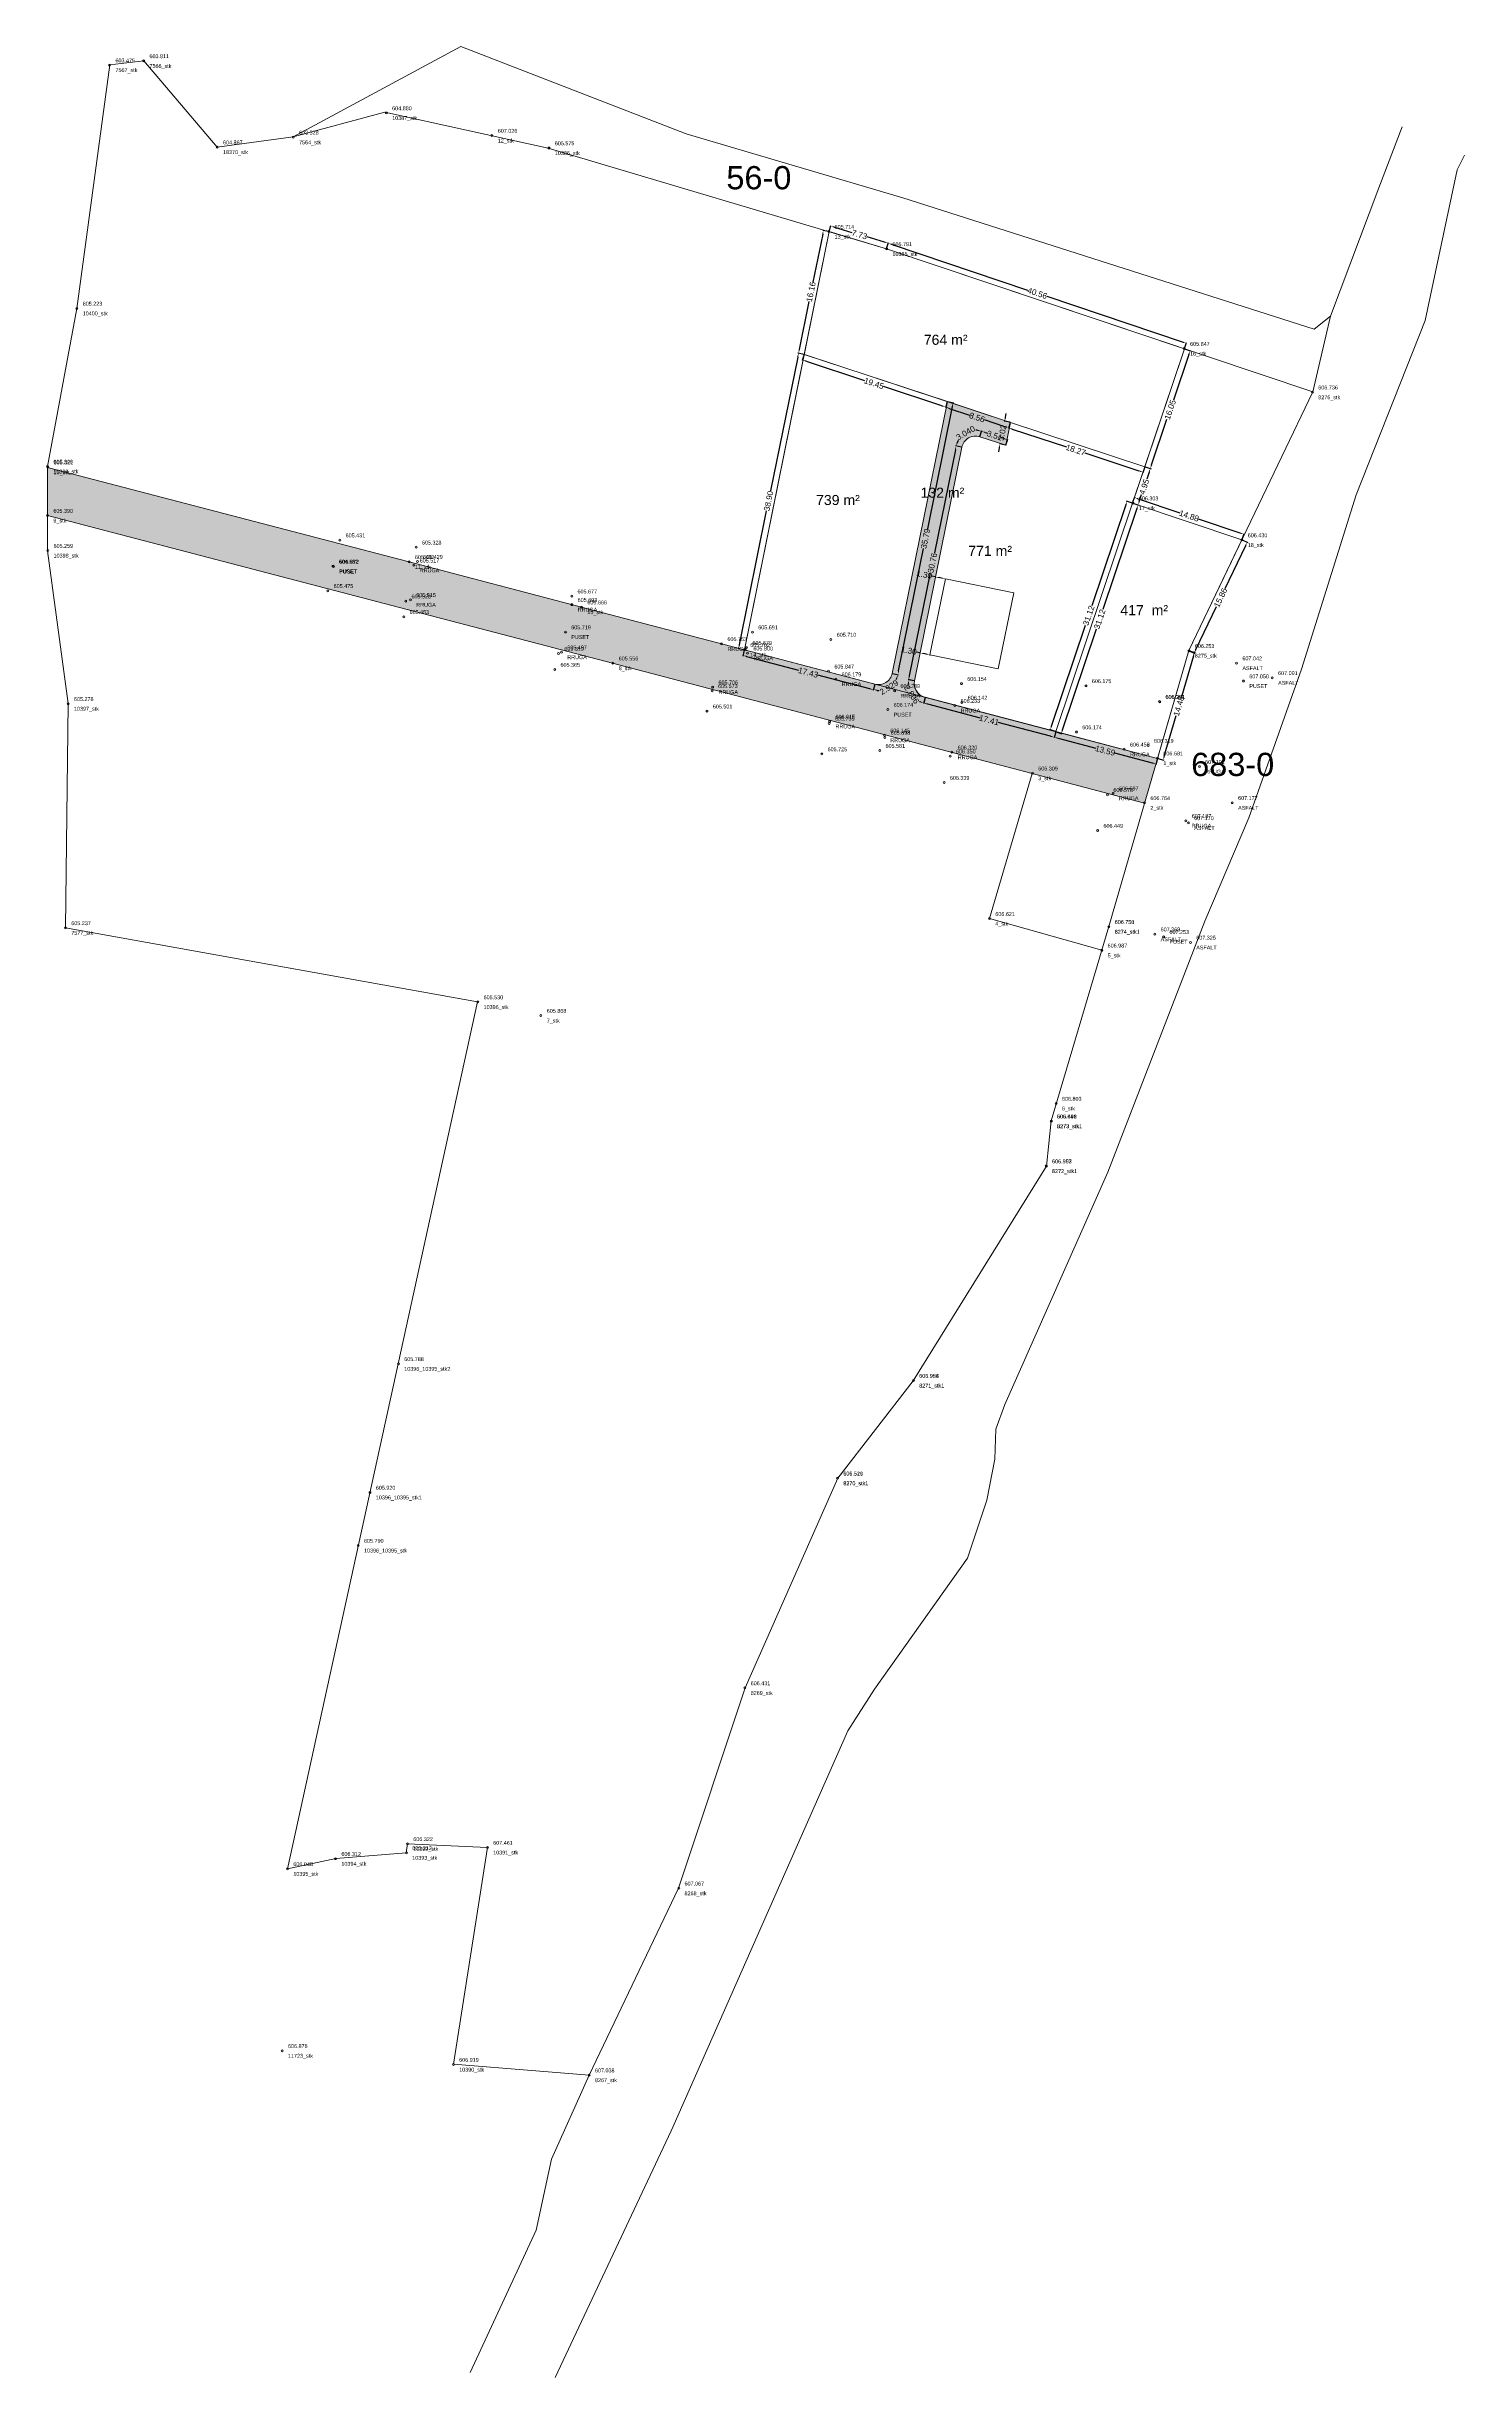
# Model space of a CAD drawing. Header units: metres. Extents: x 7508213 to 7508396, y 4696547 to 4696848.
import ezdxf

# ---------------------------------------------------------------- set-up
doc = ezdxf.new("R2010")
doc.units = ezdxf.units.M
doc.layers.get('Defpoints').update_dxf_attribs({"lineweight": 0})
for name, color, linetype, lineweight in [('Matjet', 210, 'Continuous', 0), ('Ndarjet', 1, 'Continuous', 0), ('ndarjet v2', 1, 'Continuous', 0), ('Nr-Kojshi', 251, 'Continuous', 0), ('Parc-Kojshi', 251, 'Continuous', 0), ('Parc-Re', 7, 'Continuous', 0), ('ParcReNet_12', 5, 'Continuous', 0)]:
    doc.layers.add(name, color=color, linetype=linetype, lineweight=lineweight)
doc.layers.add('YourDimensionLayer', color=7, linetype='Continuous')
doc.styles.get("Standard").update_dxf_attribs({"font": 'arial.ttf'})
doc.dimstyles.get("Standard").update_dxf_attribs({"dimtxt": 0.18, "dimasz": 0.18, "dimexe": 0.18, "dimexo": 0.0625, "dimgap": 0.09, "dimtad": 0, "dimtih": 1, "dimtoh": 1, "dimdec": 4, "dimzin": 0, "dimdsep": 46, "dimtxsty": 'Standard', "dimcen": 0.09, "dimadec": 0, "dimazin": 0, "dimtfac": 1, "dimtdec": 4, "dimtofl": 0, "dimtmove": 0, "dimatfit": 3, "dimfxl": 1, "dimtolj": 1, "dimtzin": 0, "dimarcsym": 0})

# ---------------------------------------------------------------- blocks, each defined once
blk = doc.blocks.new('*D114')
at = {"layer": 'Defpoints', "color": 0, "transparency": 16777216}
for p in [(7508321.19, 4696821.9), (7508359.87, 4696809.69), (7508359.63, 4696808.98)]:
    blk.add_point(p, dxfattribs=at)
at = {"layer": 'YourDimensionLayer', "color": 0, "lineweight": -2, "transparency": 16777216}
for p, q in [((7508321.2, 4696821.93), (7508321.46, 4696822.7)), ((7508321.9, 4696822.45), (7508339.4, 4696816.57)), ((7508359.4, 4696809.85), (7508341.91, 4696815.73)), ((7508359.64, 4696809.01), (7508359.9, 4696809.78))]:
    blk.add_line(p, q, dxfattribs=at)
at = {"layer": 'YourDimensionLayer', "color": 0, "transparency": 16777216}
for points in [[(7508321.93, 4696822.53), (7508321.88, 4696822.37), (7508321.43, 4696822.61)], [(7508359.43, 4696809.93), (7508359.37, 4696809.77), (7508359.87, 4696809.69)]]:
    blk.add_solid(points, dxfattribs=at)
at = {"layer": 'YourDimensionLayer', "color": 0, "transparency": 16777216, "insert": (7508340.65, 4696816.15), "char_height": 0.75, "attachment_point": 5, "rotation": 341.4217}
blk.add_mtext('\\A1;40.56', dxfattribs=at)
blk = doc.blocks.new('*D115')
at = {"layer": 'Defpoints', "color": 0, "transparency": 16777216}
for p in [(7508359.63, 4696808.98), (7508354.52, 4696793.77), (7508355.23, 4696793.53)]:
    blk.add_point(p, dxfattribs=at)
at = {"layer": 'YourDimensionLayer', "color": 0, "lineweight": -2, "transparency": 16777216}
for p, q in [((7508360.19, 4696808.27), (7508358.2, 4696802.35)), ((7508359.66, 4696808.97), (7508360.43, 4696808.71)), ((7508355.39, 4696794), (7508357.38, 4696799.92)), ((7508354.55, 4696793.76), (7508355.32, 4696793.5))]:
    blk.add_line(p, q, dxfattribs=at)
at = {"layer": 'YourDimensionLayer', "color": 0, "transparency": 16777216}
for points in [[(7508360.11, 4696808.29), (7508360.27, 4696808.24), (7508360.35, 4696808.74)], [(7508355.31, 4696794.03), (7508355.47, 4696793.97), (7508355.23, 4696793.53)]]:
    blk.add_solid(points, dxfattribs=at)
at = {"layer": 'YourDimensionLayer', "color": 0, "transparency": 16777216, "insert": (7508357.79, 4696801.13), "char_height": 0.75, "attachment_point": 5, "rotation": 71.4217}
blk.add_mtext('\\A1;16.05', dxfattribs=at)
blk = doc.blocks.new('*D116')
at = {"layer": 'Defpoints', "color": 0, "transparency": 16777216}
for p in [(7508336.93, 4696798.78), (7508337.17, 4696799.49), (7508354.52, 4696793.77)]:
    blk.add_point(p, dxfattribs=at)
at = {"layer": 'YourDimensionLayer', "color": 0, "lineweight": -2, "transparency": 16777216}
for p, q in [((7508337.16, 4696799.46), (7508336.91, 4696798.69)), ((7508337.41, 4696798.62), (7508344.4, 4696796.32)), ((7508353.81, 4696793.21), (7508346.82, 4696795.52)), ((7508354.51, 4696793.74), (7508354.26, 4696792.97))]:
    blk.add_line(p, q, dxfattribs=at)
at = {"layer": 'YourDimensionLayer', "color": 0, "transparency": 16777216}
for points in [[(7508337.44, 4696798.7), (7508337.38, 4696798.54), (7508336.93, 4696798.78)], [(7508353.84, 4696793.29), (7508353.79, 4696793.13), (7508354.29, 4696793.05)]]:
    blk.add_solid(points, dxfattribs=at)
at = {"layer": 'YourDimensionLayer', "color": 0, "transparency": 16777216, "insert": (7508345.61, 4696795.92), "char_height": 0.75, "attachment_point": 5, "rotation": 341.7422}
blk.add_mtext('\\A1;18.27', dxfattribs=at)
blk = doc.blocks.new('*D117')
at = {"layer": 'Defpoints', "color": 0, "transparency": 16777216}
for p in [(7508328.81, 4696801.46), (7508329.04, 4696802.17), (7508337.17, 4696799.49)]:
    blk.add_point(p, dxfattribs=at)
at = {"layer": 'YourDimensionLayer', "color": 0, "lineweight": -2, "transparency": 16777216}
for p, q in [((7508329.03, 4696802.14), (7508328.78, 4696801.37)), ((7508329.28, 4696801.3), (7508331.9, 4696800.44)), ((7508336.46, 4696798.93), (7508333.84, 4696799.8)), ((7508337.16, 4696799.46), (7508336.91, 4696798.69))]:
    blk.add_line(p, q, dxfattribs=at)
at = {"layer": 'YourDimensionLayer', "color": 0, "transparency": 16777216}
for points in [[(7508329.31, 4696801.38), (7508329.26, 4696801.22), (7508328.81, 4696801.46)], [(7508336.49, 4696799.01), (7508336.43, 4696798.86), (7508336.93, 4696798.78)]]:
    blk.add_solid(points, dxfattribs=at)
at = {"layer": 'YourDimensionLayer', "color": 0, "transparency": 16777216, "insert": (7508332.87, 4696800.12), "char_height": 0.75, "attachment_point": 5, "rotation": 341.7422}
blk.add_mtext('\\A1;8.56', dxfattribs=at)
blk = doc.blocks.new('*D118')
at = {"layer": 'Defpoints', "color": 0, "transparency": 16777216}
for p in [(7508310.34, 4696807.55), (7508310.57, 4696808.27), (7508329.04, 4696802.17)]:
    blk.add_point(p, dxfattribs=at)
at = {"layer": 'YourDimensionLayer', "color": 0, "lineweight": -2, "transparency": 16777216}
for p, q in [((7508310.56, 4696808.24), (7508310.31, 4696807.47)), ((7508310.81, 4696807.4), (7508318.36, 4696804.91)), ((7508328.33, 4696801.62), (7508320.78, 4696804.11)), ((7508329.03, 4696802.14), (7508328.78, 4696801.37))]:
    blk.add_line(p, q, dxfattribs=at)
at = {"layer": 'YourDimensionLayer', "color": 0, "transparency": 16777216}
for points in [[(7508310.84, 4696807.48), (7508310.78, 4696807.32), (7508310.34, 4696807.55)], [(7508328.36, 4696801.7), (7508328.31, 4696801.54), (7508328.81, 4696801.46)]]:
    blk.add_solid(points, dxfattribs=at)
at = {"layer": 'YourDimensionLayer', "color": 0, "transparency": 16777216, "insert": (7508319.57, 4696804.51), "char_height": 0.75, "attachment_point": 5, "rotation": 341.7422}
blk.add_mtext('\\A1;19.45', dxfattribs=at)
blk = doc.blocks.new('*D119')
at = {"layer": 'Defpoints', "color": 0, "transparency": 16777216}
for p in [(7508313.05, 4696824.26), (7508313.78, 4696824.11), (7508310.57, 4696808.27)]:
    blk.add_point(p, dxfattribs=at)
at = {"layer": 'YourDimensionLayer', "color": 0, "lineweight": -2, "transparency": 16777216}
for p, q in [((7508313.75, 4696824.11), (7508312.96, 4696824.27)), ((7508312.95, 4696823.77), (7508311.69, 4696817.58)), ((7508309.94, 4696808.9), (7508311.19, 4696815.09)), ((7508310.54, 4696808.27), (7508309.75, 4696808.43))]:
    blk.add_line(p, q, dxfattribs=at)
at = {"layer": 'YourDimensionLayer', "color": 0, "transparency": 16777216}
for points in [[(7508312.87, 4696823.78), (7508313.03, 4696823.75), (7508313.05, 4696824.26)], [(7508309.85, 4696808.92), (7508310.02, 4696808.89), (7508309.84, 4696808.41)]]:
    blk.add_solid(points, dxfattribs=at)
at = {"layer": 'YourDimensionLayer', "color": 0, "transparency": 16777216, "insert": (7508311.44, 4696816.34), "char_height": 0.75, "attachment_point": 5, "rotation": 78.5391}
blk.add_mtext('\\A1;16.16', dxfattribs=at)
blk = doc.blocks.new('*D120')
at = {"layer": 'Defpoints', "color": 0, "transparency": 16777216}
for p in [(7508313.78, 4696824.11), (7508321.19, 4696821.9), (7508321.4, 4696822.62)]:
    blk.add_point(p, dxfattribs=at)
at = {"layer": 'YourDimensionLayer', "color": 0, "lineweight": -2, "transparency": 16777216}
for p, q in [((7508313.79, 4696824.14), (7508314.02, 4696824.91)), ((7508314.48, 4696824.68), (7508316.73, 4696824.01)), ((7508320.93, 4696822.76), (7508318.67, 4696823.43)), ((7508321.2, 4696821.93), (7508321.43, 4696822.71))]:
    blk.add_line(p, q, dxfattribs=at)
at = {"layer": 'YourDimensionLayer', "color": 0, "transparency": 16777216}
for points in [[(7508314.5, 4696824.76), (7508314.45, 4696824.6), (7508314, 4696824.83)], [(7508320.95, 4696822.84), (7508320.9, 4696822.68), (7508321.4, 4696822.62)]]:
    blk.add_solid(points, dxfattribs=at)
at = {"layer": 'YourDimensionLayer', "color": 0, "transparency": 16777216, "insert": (7508317.7, 4696823.72), "char_height": 0.75, "attachment_point": 5, "rotation": 343.4281}
blk.add_mtext('\\A1;7.73', dxfattribs=at)
blk = doc.blocks.new('*D121')
at = {"layer": 'Defpoints', "color": 0, "transparency": 16777216}
for p in [(7508367.05, 4696784.34), (7508360.2, 4696770.03), (7508360.88, 4696769.71)]:
    blk.add_point(p, dxfattribs=at)
at = {"layer": 'YourDimensionLayer', "color": 0, "lineweight": -2, "transparency": 16777216}
for p, q in [((7508367.51, 4696783.56), (7508364.85, 4696778.01)), ((7508367.08, 4696784.32), (7508367.81, 4696783.98)), ((7508361.09, 4696770.16), (7508363.75, 4696775.71)), ((7508360.23, 4696770.02), (7508360.96, 4696769.67))]:
    blk.add_line(p, q, dxfattribs=at)
at = {"layer": 'YourDimensionLayer', "color": 0, "transparency": 16777216}
for points in [[(7508367.43, 4696783.6), (7508367.58, 4696783.53), (7508367.72, 4696784.01)], [(7508361.02, 4696770.19), (7508361.17, 4696770.12), (7508360.88, 4696769.71)]]:
    blk.add_solid(points, dxfattribs=at)
at = {"layer": 'YourDimensionLayer', "color": 0, "transparency": 16777216, "insert": (7508364.3, 4696776.86), "char_height": 0.75, "attachment_point": 5, "rotation": 64.4221}
blk.add_mtext('\\A1;15.86', dxfattribs=at)
blk = doc.blocks.new('*D122')
at = {"layer": 'Defpoints', "color": 0, "transparency": 16777216}
for p in [(7508360.2, 4696770.03), (7508356.17, 4696756.13), (7508356.89, 4696755.92)]:
    blk.add_point(p, dxfattribs=at)
at = {"layer": 'YourDimensionLayer', "color": 0, "lineweight": -2, "transparency": 16777216}
for p, q in [((7508360.78, 4696769.34), (7508359.26, 4696764.09)), ((7508360.23, 4696770.02), (7508361.01, 4696769.8)), ((7508357.03, 4696756.4), (7508358.55, 4696761.64)), ((7508356.2, 4696756.12), (7508356.98, 4696755.89))]:
    blk.add_line(p, q, dxfattribs=at)
at = {"layer": 'YourDimensionLayer', "color": 0, "transparency": 16777216}
for points in [[(7508360.7, 4696769.37), (7508360.86, 4696769.32), (7508360.92, 4696769.82)], [(7508356.95, 4696756.42), (7508357.11, 4696756.37), (7508356.89, 4696755.92)]]:
    blk.add_solid(points, dxfattribs=at)
at = {"layer": 'YourDimensionLayer', "color": 0, "transparency": 16777216, "insert": (7508358.91, 4696762.87), "char_height": 0.75, "attachment_point": 5, "rotation": 73.8362}
blk.add_mtext('\\A1;14.48', dxfattribs=at)
blk = doc.blocks.new('*D123')
at = {"layer": 'Defpoints', "color": 0, "transparency": 16777216}
for p in [(7508342.84, 4696758.85), (7508343.03, 4696759.58), (7508356.17, 4696756.13)]:
    blk.add_point(p, dxfattribs=at)
at = {"layer": 'YourDimensionLayer', "color": 0, "lineweight": -2, "transparency": 16777216}
for p, q in [((7508343.02, 4696759.55), (7508342.82, 4696758.77)), ((7508343.32, 4696758.73), (7508348.18, 4696757.45)), ((7508355.5, 4696755.53), (7508350.64, 4696756.8)), ((7508356.16, 4696756.1), (7508355.96, 4696755.31))]:
    blk.add_line(p, q, dxfattribs=at)
at = {"layer": 'YourDimensionLayer', "color": 0, "transparency": 16777216}
for points in [[(7508343.34, 4696758.81), (7508343.3, 4696758.65), (7508342.84, 4696758.85)], [(7508355.52, 4696755.61), (7508355.47, 4696755.45), (7508355.98, 4696755.4)]]:
    blk.add_solid(points, dxfattribs=at)
at = {"layer": 'YourDimensionLayer', "color": 0, "transparency": 16777216, "insert": (7508349.41, 4696757.13), "char_height": 0.75, "attachment_point": 5, "rotation": 345.2744}
blk.add_mtext('\\A1;13.59', dxfattribs=at)
blk = doc.blocks.new('*D124')
at = {"layer": 'Defpoints', "color": 0, "transparency": 16777216}
for p in [(7508352.23, 4696789.31), (7508352.94, 4696789.07), (7508343.03, 4696759.58)]:
    blk.add_point(p, dxfattribs=at)
at = {"layer": 'YourDimensionLayer', "color": 0, "lineweight": -2, "transparency": 16777216}
for p, q in [((7508352.07, 4696788.84), (7508347.69, 4696775.8)), ((7508352.91, 4696789.08), (7508352.15, 4696789.34)), ((7508342.48, 4696760.29), (7508346.86, 4696773.33)), ((7508343, 4696759.59), (7508342.23, 4696759.85))]:
    blk.add_line(p, q, dxfattribs=at)
at = {"layer": 'YourDimensionLayer', "color": 0, "transparency": 16777216}
for points in [[(7508351.99, 4696788.87), (7508352.15, 4696788.81), (7508352.23, 4696789.31)], [(7508342.4, 4696760.32), (7508342.56, 4696760.27), (7508342.32, 4696759.82)]]:
    blk.add_solid(points, dxfattribs=at)
at = {"layer": 'YourDimensionLayer', "color": 0, "transparency": 16777216, "insert": (7508347.28, 4696774.57), "char_height": 0.75, "attachment_point": 5, "rotation": 71.4217}
blk.add_mtext('\\A1;31.12', dxfattribs=at)
blk = doc.blocks.new('*D125')
at = {"layer": 'Defpoints', "color": 0, "transparency": 16777216}
for p in [(7508352.94, 4696789.07), (7508367.05, 4696784.34), (7508367.29, 4696785.05)]:
    blk.add_point(p, dxfattribs=at)
at = {"layer": 'YourDimensionLayer', "color": 0, "lineweight": -2, "transparency": 16777216}
for p, q in [((7508352.95, 4696789.1), (7508353.21, 4696789.87)), ((7508353.66, 4696789.63), (7508359.03, 4696787.82)), ((7508366.81, 4696785.21), (7508361.44, 4696787.01)), ((7508367.06, 4696784.37), (7508367.32, 4696785.13))]:
    blk.add_line(p, q, dxfattribs=at)
at = {"layer": 'YourDimensionLayer', "color": 0, "transparency": 16777216}
for points in [[(7508353.68, 4696789.7), (7508353.63, 4696789.55), (7508353.18, 4696789.79)], [(7508366.84, 4696785.29), (7508366.79, 4696785.13), (7508367.29, 4696785.05)]]:
    blk.add_solid(points, dxfattribs=at)
at = {"layer": 'YourDimensionLayer', "color": 0, "transparency": 16777216, "insert": (7508360.23, 4696787.42), "char_height": 0.75, "attachment_point": 5, "rotation": 341.4386}
blk.add_mtext('\\A1;14.88', dxfattribs=at)
blk = doc.blocks.new('*D126')
at = {"layer": 'Defpoints', "color": 0, "transparency": 16777216}
for p in [(7508352.94, 4696789.07), (7508343.03, 4696759.58), (7508343.74, 4696759.34)]:
    blk.add_point(p, dxfattribs=at)
at = {"layer": 'YourDimensionLayer', "color": 0, "lineweight": -2, "transparency": 16777216}
for p, q in [((7508353.5, 4696788.36), (7508349.11, 4696775.33)), ((7508352.97, 4696789.06), (7508353.74, 4696788.81)), ((7508343.9, 4696759.81), (7508348.28, 4696772.85)), ((7508343.06, 4696759.57), (7508343.83, 4696759.31))]:
    blk.add_line(p, q, dxfattribs=at)
at = {"layer": 'YourDimensionLayer', "color": 0, "transparency": 16777216}
for points in [[(7508353.42, 4696788.39), (7508353.57, 4696788.33), (7508353.65, 4696788.84)], [(7508343.82, 4696759.84), (7508343.98, 4696759.79), (7508343.74, 4696759.34)]]:
    blk.add_solid(points, dxfattribs=at)
at = {"layer": 'YourDimensionLayer', "color": 0, "transparency": 16777216, "insert": (7508348.7, 4696774.09), "char_height": 0.75, "attachment_point": 5, "rotation": 71.4217}
blk.add_mtext('\\A1;31.12', dxfattribs=at)
blk = doc.blocks.new('*D127')
at = {"layer": 'Defpoints', "color": 0, "transparency": 16777216}
for p in [(7508326, 4696763.28), (7508326.19, 4696764.01), (7508343.03, 4696759.58)]:
    blk.add_point(p, dxfattribs=at)
at = {"layer": 'YourDimensionLayer', "color": 0, "lineweight": -2, "transparency": 16777216}
for p, q in [((7508326.18, 4696763.98), (7508325.97, 4696763.19)), ((7508326.48, 4696763.15), (7508333.26, 4696761.37)), ((7508342.36, 4696758.98), (7508335.58, 4696760.76)), ((7508343.02, 4696759.55), (7508342.82, 4696758.77))]:
    blk.add_line(p, q, dxfattribs=at)
at = {"layer": 'YourDimensionLayer', "color": 0, "transparency": 16777216}
for points in [[(7508326.5, 4696763.23), (7508326.46, 4696763.07), (7508326, 4696763.28)], [(7508342.38, 4696759.06), (7508342.33, 4696758.9), (7508342.84, 4696758.85)]]:
    blk.add_solid(points, dxfattribs=at)
at = {"layer": 'YourDimensionLayer', "color": 0, "transparency": 16777216, "insert": (7508334.42, 4696761.07), "char_height": 0.75, "attachment_point": 5, "rotation": 345.2744}
blk.add_mtext('\\A1;17.41', dxfattribs=at)
blk = doc.blocks.new('*D128')
at = {"layer": 'Defpoints', "color": 0, "transparency": 16777216}
for p in [(7508324.79, 4696766.13), (7508326.61, 4696765.81), (7508324.87, 4696763.88), (7508326.19, 4696764.01)]:
    blk.add_point(p, dxfattribs=at)
at = {"layer": 'YourDimensionLayer', "color": 0, "lineweight": -2, "transparency": 16777216}
for p, q in [((7508324.75, 4696766.14), (7508323.96, 4696766.27)), ((7508326.18, 4696763.98), (7508326, 4696763.19))]:
    blk.add_line(p, q, dxfattribs=at)
for start, end in [(181.0815, 183.0537), (243.8157, 245.788)]:
    blk.add_arc((7508326.61, 4696765.81), 2.6, start, end, dxfattribs=at)
at = {"layer": 'YourDimensionLayer', "color": 0, "transparency": 16777216}
for points in [[(7508323.92, 4696765.77), (7508324.09, 4696765.75), (7508324.05, 4696766.26)], [(7508325.57, 4696763.51), (7508325.52, 4696763.36), (7508326.02, 4696763.28)]]:
    blk.add_solid(points, dxfattribs=at)
at = {"layer": 'YourDimensionLayer', "color": 0, "transparency": 16777216, "insert": (7508324.44, 4696764.38), "char_height": 0.75, "attachment_point": 5, "rotation": 303.4347}
blk.add_mtext('\\A1;2.806', dxfattribs=at)
blk = doc.blocks.new('*D129')
at = {"layer": 'Defpoints', "color": 0, "transparency": 16777216}
for p in [(7508330.17, 4696796.43), (7508330.91, 4696796.28), (7508324.79, 4696766.13)]:
    blk.add_point(p, dxfattribs=at)
at = {"layer": 'YourDimensionLayer', "color": 0, "lineweight": -2, "transparency": 16777216}
for p, q in [((7508330.07, 4696795.94), (7508327.37, 4696782.64)), ((7508330.88, 4696796.28), (7508330.08, 4696796.45)), ((7508324.15, 4696766.77), (7508326.85, 4696780.07)), ((7508324.75, 4696766.14), (7508323.96, 4696766.3))]:
    blk.add_line(p, q, dxfattribs=at)
at = {"layer": 'YourDimensionLayer', "color": 0, "transparency": 16777216}
for points in [[(7508329.99, 4696795.95), (7508330.15, 4696795.92), (7508330.17, 4696796.43)], [(7508324.07, 4696766.79), (7508324.23, 4696766.75), (7508324.05, 4696766.28)]]:
    blk.add_solid(points, dxfattribs=at)
at = {"layer": 'YourDimensionLayer', "color": 0, "transparency": 16777216, "insert": (7508327.11, 4696781.35), "char_height": 0.75, "attachment_point": 5, "rotation": 78.5243}
blk.add_mtext('\\A1;30.76', dxfattribs=at)
blk = doc.blocks.new('*D130')
at = {"layer": 'Defpoints', "color": 0, "transparency": 16777216}
for p in [(7508332.05, 4696798.39), (7508333.23, 4696797.63), (7508330.91, 4696796.28), (7508332.67, 4696795.92)]:
    blk.add_point(p, dxfattribs=at)
at = {"layer": 'YourDimensionLayer', "color": 0, "lineweight": -2, "transparency": 16777216}
for p, q in [((7508333.24, 4696797.66), (7508333.5, 4696798.43)), ((7508330.88, 4696796.28), (7508330.08, 4696796.45))]:
    blk.add_line(p, q, dxfattribs=at)
for start, end in [(151.0167, 157.2718), (82.9948, 89.2498)]:
    blk.add_arc((7508332.67, 4696795.92), 2.55, start, end, dxfattribs=at)
at = {"layer": 'YourDimensionLayer', "color": 0, "transparency": 16777216}
for points in [[(7508333, 4696798.53), (7508332.96, 4696798.37), (7508333.47, 4696798.34)], [(7508330.4, 4696796.88), (7508330.24, 4696796.93), (7508330.17, 4696796.43)]]:
    blk.add_solid(points, dxfattribs=at)
at = {"layer": 'YourDimensionLayer', "color": 0, "transparency": 16777216, "insert": (7508331.39, 4696798.13), "char_height": 0.75, "attachment_point": 5, "rotation": 30.1333}
blk.add_mtext('\\A1;3.040', dxfattribs=at)
blk = doc.blocks.new('*D131')
at = {"layer": 'Defpoints', "color": 0, "transparency": 16777216}
for p in [(7508333.23, 4696797.63), (7508336.8, 4696797.24), (7508336.57, 4696796.53)]:
    blk.add_point(p, dxfattribs=at)
at = {"layer": 'YourDimensionLayer', "color": 0, "lineweight": -2, "transparency": 16777216}
for p, q in [((7508333.24, 4696797.66), (7508333.5, 4696798.43)), ((7508333.94, 4696798.19), (7508334.24, 4696798.09)), ((7508336.33, 4696797.4), (7508336.03, 4696797.5)), ((7508336.58, 4696796.56), (7508336.83, 4696797.33))]:
    blk.add_line(p, q, dxfattribs=at)
at = {"layer": 'YourDimensionLayer', "color": 0, "transparency": 16777216}
for points in [[(7508333.97, 4696798.26), (7508333.92, 4696798.11), (7508333.47, 4696798.34)], [(7508336.36, 4696797.48), (7508336.3, 4696797.32), (7508336.8, 4696797.24)]]:
    blk.add_solid(points, dxfattribs=at)
at = {"layer": 'YourDimensionLayer', "color": 0, "transparency": 16777216, "insert": (7508335.14, 4696797.79), "char_height": 0.75, "attachment_point": 5, "rotation": 341.7422}
blk.add_mtext('\\A1;3.51', dxfattribs=at)
blk = doc.blocks.new('*D132')
at = {"layer": 'Defpoints', "color": 0, "transparency": 16777216}
for p in [(7508336.43, 4696799.64), (7508337.17, 4696799.49), (7508336.57, 4696796.53)]:
    blk.add_point(p, dxfattribs=at)
at = {"layer": 'YourDimensionLayer', "color": 0, "lineweight": -2, "transparency": 16777216}
for p, q in [((7508336.53, 4696800.13), (7508336.63, 4696800.62)), ((7508337.14, 4696799.5), (7508336.35, 4696799.66)), ((7508335.73, 4696796.19), (7508335.63, 4696795.7)), ((7508336.54, 4696796.54), (7508335.75, 4696796.7))]:
    blk.add_line(p, q, dxfattribs=at)
at = {"layer": 'YourDimensionLayer', "color": 0, "transparency": 16777216}
for points in [[(7508336.45, 4696800.15), (7508336.62, 4696800.11), (7508336.43, 4696799.64)], [(7508335.65, 4696796.21), (7508335.82, 4696796.17), (7508335.83, 4696796.68)]]:
    blk.add_solid(points, dxfattribs=at)
at = {"layer": 'YourDimensionLayer', "color": 0, "transparency": 16777216, "insert": (7508336.13, 4696798.16), "char_height": 0.75, "attachment_point": 5, "rotation": 78.5243}
blk.add_mtext('\\A1;3.02', dxfattribs=at)
blk = doc.blocks.new('*D134')
at = {"layer": 'Defpoints', "color": 0, "transparency": 16777216}
for p in [(7508354.52, 4696793.77), (7508352.94, 4696789.07), (7508353.65, 4696788.84)]:
    blk.add_point(p, dxfattribs=at)
at = {"layer": 'YourDimensionLayer', "color": 0, "lineweight": -2, "transparency": 16777216}
for p, q in [((7508354.55, 4696793.76), (7508355.32, 4696793.5)), ((7508355.07, 4696793.05), (7508354.77, 4696792.16)), ((7508352.97, 4696789.06), (7508353.74, 4696788.81)), ((7508353.81, 4696789.31), (7508354.11, 4696790.2))]:
    blk.add_line(p, q, dxfattribs=at)
at = {"layer": 'YourDimensionLayer', "color": 0, "transparency": 16777216}
for points in [[(7508354.99, 4696793.08), (7508355.15, 4696793.03), (7508355.23, 4696793.53)], [(7508353.74, 4696789.34), (7508353.89, 4696789.28), (7508353.65, 4696788.84)]]:
    blk.add_solid(points, dxfattribs=at)
at = {"layer": 'YourDimensionLayer', "color": 0, "transparency": 16777216, "insert": (7508354.44, 4696791.18), "char_height": 0.75, "attachment_point": 5, "rotation": 71.4217}
blk.add_mtext('\\A1;4.95', dxfattribs=at)
blk = doc.blocks.new('*D135')
at = {"layer": 'Defpoints', "color": 0, "transparency": 16777216}
for p in [(7508329.04, 4696802.17), (7508321.92, 4696767.09), (7508322.65, 4696766.95)]:
    blk.add_point(p, dxfattribs=at)
at = {"layer": 'YourDimensionLayer', "color": 0, "lineweight": -2, "transparency": 16777216}
for p, q in [((7508329.68, 4696801.53), (7508326.48, 4696785.77)), ((7508329.07, 4696802.17), (7508329.86, 4696802)), ((7508322.75, 4696767.44), (7508325.95, 4696783.2)), ((7508321.95, 4696767.09), (7508322.74, 4696766.93))]:
    blk.add_line(p, q, dxfattribs=at)
at = {"layer": 'YourDimensionLayer', "color": 0, "transparency": 16777216}
for points in [[(7508329.6, 4696801.55), (7508329.76, 4696801.52), (7508329.78, 4696802.02)], [(7508322.67, 4696767.45), (7508322.83, 4696767.42), (7508322.65, 4696766.95)]]:
    blk.add_solid(points, dxfattribs=at)
at = {"layer": 'YourDimensionLayer', "color": 0, "transparency": 16777216, "insert": (7508326.21, 4696784.48), "char_height": 0.75, "attachment_point": 5, "rotation": 78.519}
blk.add_mtext('\\A1;35.79', dxfattribs=at)
blk = doc.blocks.new('*D136')
at = {"layer": 'Defpoints', "color": 0, "transparency": 16777216}
for p in [(7508320.15, 4696767.45), (7508321.92, 4696767.09), (7508319.7, 4696765.71), (7508322.03, 4696765.73)]:
    blk.add_point(p, dxfattribs=at)
at = {"layer": 'YourDimensionLayer', "color": 0, "lineweight": -2, "transparency": 16777216}
for p, q in [((7508321.95, 4696767.09), (7508322.74, 4696766.93)), ((7508319.69, 4696765.68), (7508319.48, 4696764.9))]:
    blk.add_line(p, q, dxfattribs=at)
for start, end in [(266.5269, 270.7852), (333.0081, 337.2664)]:
    blk.add_arc((7508320.15, 4696767.45), 2.55, start, end, dxfattribs=at)
at = {"layer": 'YourDimensionLayer', "color": 0, "transparency": 16777216}
for points in [[(7508319.99, 4696764.83), (7508320.01, 4696764.99), (7508319.5, 4696764.99)], [(7508322.43, 4696766.49), (7508322.58, 4696766.44), (7508322.65, 4696766.95)]]:
    blk.add_solid(points, dxfattribs=at)
at = {"layer": 'YourDimensionLayer', "color": 0, "transparency": 16777216, "insert": (7508321.5, 4696765.29), "char_height": 0.75, "attachment_point": 5, "rotation": 31.8967}
blk.add_mtext('\\A1;2.929', dxfattribs=at)
blk = doc.blocks.new('*D137')
at = {"layer": 'Defpoints', "color": 0, "transparency": 16777216}
for p in [(7508302.84, 4696770.14), (7508302.65, 4696769.42), (7508319.7, 4696765.71)]:
    blk.add_point(p, dxfattribs=at)
at = {"layer": 'YourDimensionLayer', "color": 0, "lineweight": -2, "transparency": 16777216}
for p, q in [((7508302.83, 4696770.11), (7508302.63, 4696769.33)), ((7508303.13, 4696769.29), (7508309.84, 4696767.53)), ((7508319.02, 4696765.11), (7508312.31, 4696766.88)), ((7508319.69, 4696765.68), (7508319.48, 4696764.9))]:
    blk.add_line(p, q, dxfattribs=at)
at = {"layer": 'YourDimensionLayer', "color": 0, "transparency": 16777216}
for points in [[(7508303.16, 4696769.37), (7508303.11, 4696769.21), (7508302.65, 4696769.42)], [(7508319.04, 4696765.19), (7508319, 4696765.03), (7508319.5, 4696764.99)]]:
    blk.add_solid(points, dxfattribs=at)
at = {"layer": 'YourDimensionLayer', "color": 0, "transparency": 16777216, "insert": (7508311.08, 4696767.2), "char_height": 0.75, "attachment_point": 5, "rotation": 345.2744}
blk.add_mtext('\\A1;17.43', dxfattribs=at)
blk = doc.blocks.new('*D138')
at = {"layer": 'Defpoints', "color": 0, "transparency": 16777216}
for p in [(7508309.84, 4696808.41), (7508310.57, 4696808.27), (7508302.84, 4696770.14)]:
    blk.add_point(p, dxfattribs=at)
at = {"layer": 'YourDimensionLayer', "color": 0, "lineweight": -2, "transparency": 16777216}
for p, q in [((7508309.74, 4696807.92), (7508306.23, 4696790.64)), ((7508310.54, 4696808.27), (7508309.75, 4696808.43)), ((7508302.21, 4696770.78), (7508305.71, 4696788.07)), ((7508302.81, 4696770.15), (7508302.02, 4696770.31))]:
    blk.add_line(p, q, dxfattribs=at)
at = {"layer": 'YourDimensionLayer', "color": 0, "transparency": 16777216}
for points in [[(7508309.65, 4696807.94), (7508309.82, 4696807.91), (7508309.84, 4696808.41)], [(7508302.12, 4696770.8), (7508302.29, 4696770.76), (7508302.11, 4696770.29)]]:
    blk.add_solid(points, dxfattribs=at)
at = {"layer": 'YourDimensionLayer', "color": 0, "transparency": 16777216, "insert": (7508305.97, 4696789.35), "char_height": 0.75, "attachment_point": 5, "rotation": 78.5391}
blk.add_mtext('\\A1;38.90', dxfattribs=at)
blk = doc.blocks.new('*D140')
at = {"color": 0, "lineweight": -2, "transparency": 16777216}
for p, q in [((7508327.51, 4696779.55), (7508327.02, 4696779.65)), ((7508327.5, 4696779.52), (7508327.49, 4696779.46)), ((7508328.29, 4696779.39), (7508328, 4696779.45)), ((7508328.78, 4696779.26), (7508328.76, 4696779.2))]:
    blk.add_line(p, q, dxfattribs=at)
at = {"color": 0, "transparency": 16777216}
for points in [[(7508328.02, 4696779.53), (7508327.98, 4696779.37), (7508327.51, 4696779.55)], [(7508328.31, 4696779.47), (7508328.28, 4696779.31), (7508328.78, 4696779.29)]]:
    blk.add_solid(points, dxfattribs=at)
at = {"layer": 'Defpoints', "color": 0, "transparency": 16777216}
for p in [(7508327.51, 4696779.55), (7508327.51, 4696779.55), (7508328.78, 4696779.29)]:
    blk.add_point(p, dxfattribs=at)
at = {"color": 0, "transparency": 16777216, "insert": (7508326.06, 4696779.84), "char_height": 0.75, "attachment_point": 5, "rotation": 348.5243}
blk.add_mtext('\\A1;1.30', dxfattribs=at)
blk = doc.blocks.new('*D141')
at = {"color": 0, "lineweight": -2, "transparency": 16777216}
for p, q in [((7508325.52, 4696769.75), (7508325.03, 4696769.85)), ((7508325.51, 4696769.72), (7508325.5, 4696769.66)), ((7508326.3, 4696769.59), (7508326.01, 4696769.65)), ((7508326.79, 4696769.46), (7508326.77, 4696769.4))]:
    blk.add_line(p, q, dxfattribs=at)
at = {"color": 0, "transparency": 16777216}
for points in [[(7508326.03, 4696769.73), (7508325.99, 4696769.57), (7508325.52, 4696769.75)], [(7508326.32, 4696769.67), (7508326.29, 4696769.51), (7508326.79, 4696769.49)]]:
    blk.add_solid(points, dxfattribs=at)
at = {"layer": 'Defpoints', "color": 0, "transparency": 16777216}
for p in [(7508325.52, 4696769.75), (7508325.52, 4696769.75), (7508326.79, 4696769.49)]:
    blk.add_point(p, dxfattribs=at)
at = {"color": 0, "transparency": 16777216, "insert": (7508324.07, 4696770.04), "char_height": 0.75, "attachment_point": 5, "rotation": 348.5243}
blk.add_mtext('\\A1;1.30', dxfattribs=at)
blk = doc.blocks.new('*U142')
at = {"color": 0, "linetype": 'ByBlock', "lineweight": -2, "transparency": 16777216}
blk.add_line((0, 0), (0, 0), dxfattribs=at)
blk.add_circle((0, 0), 0.5, dxfattribs=at)
blk = doc.blocks.new('*U143', base_point=(7508249.84, 4696780.9, 605.67))
at = {"layer": 'Matjet', "linetype": 'ByBlock', "char_height": 0.5}
for s, insert, attachment_point in [('605.672', (7508250.59, 4696781.5, 605.67), 4), ('PUSET', (7508250.59, 4696780.49, 605.67), 1)]:
    blk.add_mtext(s, dxfattribs=dict(at, insert=insert, attachment_point=attachment_point))
blk = doc.blocks.new('*U144', base_point=(7508249.837, 4696780.896, 605.672))
at = {"layer": 'Matjet', "linetype": 'ByBlock', "lineweight": -2}
blk.add_blockref('*U143', (7508249.837, 4696780.896, 605.672), dxfattribs=at)
blk = doc.blocks.new('*U145', base_point=(7508249.837, 4696780.896, 605.672))
at = {"layer": 'Matjet', "linetype": 'ByBlock', "lineweight": -2, "xscale": 0.2499999950000001, "yscale": 0.2499999950000001, "zscale": 0.2499999950000001}
blk.add_blockref('*U142', (7508249.837, 4696780.896, 605.672), dxfattribs=at)
at = {"layer": 'Matjet', "linetype": 'ByBlock', "lineweight": -2}
blk.add_blockref('*U144', (7508249.837, 4696780.896, 605.672), dxfattribs=at)
blk = doc.blocks.new('*U146', base_point=(7508249.76, 4696780.93, 604.68))
at = {"layer": 'Matjet', "linetype": 'ByBlock', "char_height": 0.5}
for s, insert, attachment_point in [('604.682', (7508250.51, 4696781.53, 604.68), 4), ('PUSET', (7508250.51, 4696780.52, 604.68), 1)]:
    blk.add_mtext(s, dxfattribs=dict(at, insert=insert, attachment_point=attachment_point))
blk = doc.blocks.new('*U147', base_point=(7508249.762, 4696780.929, 604.682))
at = {"layer": 'Matjet', "linetype": 'ByBlock', "lineweight": -2}
blk.add_blockref('*U146', (7508249.762, 4696780.929, 604.682), dxfattribs=at)
blk = doc.blocks.new('*U148', base_point=(7508249.762, 4696780.929, 604.682))
at = {"layer": 'Matjet', "linetype": 'ByBlock', "lineweight": -2, "xscale": 0.2499999950000001, "yscale": 0.2499999950000001, "zscale": 0.2499999950000001}
blk.add_blockref('*U142', (7508249.762, 4696780.929, 604.682), dxfattribs=at)
at = {"layer": 'Matjet', "linetype": 'ByBlock', "lineweight": -2}
blk.add_blockref('*U147', (7508249.762, 4696780.929, 604.682), dxfattribs=at)
blk = doc.blocks.new('*U149', base_point=(7508249.095, 4696777.767, 605.475))
at = {"layer": 'Matjet', "linetype": 'ByBlock', "insert": (7508249.845, 4696778.367, 605.475), "char_height": 0.5, "attachment_point": 4}
blk.add_mtext('605.475', dxfattribs=at)
blk = doc.blocks.new('*U150', base_point=(7508249.095, 4696777.767, 605.475))
at = {"layer": 'Matjet', "linetype": 'ByBlock', "lineweight": -2}
blk.add_blockref('*U149', (7508249.095, 4696777.767, 605.475), dxfattribs=at)
blk = doc.blocks.new('*U151', base_point=(7508249.095, 4696777.767, 605.475))
at = {"layer": 'Matjet', "linetype": 'ByBlock', "lineweight": -2, "xscale": 0.2499999950000001, "yscale": 0.2499999950000001, "zscale": 0.2499999950000001}
blk.add_blockref('*U142', (7508249.095, 4696777.767, 605.475), dxfattribs=at)
at = {"layer": 'Matjet', "linetype": 'ByBlock', "lineweight": -2}
blk.add_blockref('*U150', (7508249.095, 4696777.767, 605.475), dxfattribs=at)
blk = doc.blocks.new('*U152', base_point=(7508250.639, 4696784.302, 605.431))
at = {"layer": 'Matjet', "linetype": 'ByBlock', "insert": (7508251.389, 4696784.902, 605.431), "char_height": 0.5, "attachment_point": 4}
blk.add_mtext('605.431', dxfattribs=at)
blk = doc.blocks.new('*U153', base_point=(7508250.639, 4696784.302, 605.431))
at = {"layer": 'Matjet', "linetype": 'ByBlock', "lineweight": -2}
blk.add_blockref('*U152', (7508250.639, 4696784.302, 605.431), dxfattribs=at)
blk = doc.blocks.new('*U154', base_point=(7508250.639, 4696784.302, 605.431))
at = {"layer": 'Matjet', "linetype": 'ByBlock', "lineweight": -2}
blk.add_blockref('*U153', (7508250.639, 4696784.302, 605.431), dxfattribs=at)
at = {"layer": 'Matjet', "linetype": 'ByBlock', "lineweight": -2, "xscale": 0.2499999950000001, "yscale": 0.2499999950000001, "zscale": 0.2499999950000001}
blk.add_blockref('*U142', (7508250.639, 4696784.302, 605.431), dxfattribs=at)
blk = doc.blocks.new('*U155', base_point=(7508260.2, 4696781.05, 605.52))
at = {"layer": 'Matjet', "linetype": 'ByBlock', "char_height": 0.5}
for s, insert, attachment_point in [('605.517', (7508260.95, 4696781.65, 605.52), 4), ('RRUGA', (7508260.95, 4696780.64, 605.52), 1)]:
    blk.add_mtext(s, dxfattribs=dict(at, insert=insert, attachment_point=attachment_point))
blk = doc.blocks.new('*U156', base_point=(7508260.203, 4696781.049, 605.517))
at = {"layer": 'Matjet', "linetype": 'ByBlock', "lineweight": -2}
blk.add_blockref('*U155', (7508260.203, 4696781.049, 605.517), dxfattribs=at)
blk = doc.blocks.new('*U157', base_point=(7508260.203, 4696781.049, 605.517))
at = {"layer": 'Matjet', "linetype": 'ByBlock', "lineweight": -2, "xscale": 0.2499999950000001, "yscale": 0.2499999950000001, "zscale": 0.2499999950000001}
blk.add_blockref('*U142', (7508260.203, 4696781.049, 605.517), dxfattribs=at)
at = {"layer": 'Matjet', "linetype": 'ByBlock', "lineweight": -2}
blk.add_blockref('*U156', (7508260.203, 4696781.049, 605.517), dxfattribs=at)
blk = doc.blocks.new('*U158', base_point=(7508260.651, 4696781.532, 605.429))
at = {"layer": 'Matjet', "linetype": 'ByBlock', "insert": (7508261.401, 4696782.132, 605.429), "char_height": 0.5, "attachment_point": 4}
blk.add_mtext('605.429', dxfattribs=at)
blk = doc.blocks.new('*U159', base_point=(7508260.651, 4696781.532, 605.429))
at = {"layer": 'Matjet', "linetype": 'ByBlock', "lineweight": -2}
blk.add_blockref('*U158', (7508260.651, 4696781.532, 605.429), dxfattribs=at)
blk = doc.blocks.new('*U160', base_point=(7508260.651, 4696781.532, 605.429))
at = {"layer": 'Matjet', "linetype": 'ByBlock', "lineweight": -2}
blk.add_blockref('*U159', (7508260.651, 4696781.532, 605.429), dxfattribs=at)
at = {"layer": 'Matjet', "linetype": 'ByBlock', "lineweight": -2, "xscale": 0.2499999950000001, "yscale": 0.2499999950000001, "zscale": 0.2499999950000001}
blk.add_blockref('*U142', (7508260.651, 4696781.532, 605.429), dxfattribs=at)
blk = doc.blocks.new('*U161', base_point=(7508260.482, 4696783.368, 605.328))
at = {"layer": 'Matjet', "linetype": 'ByBlock', "insert": (7508261.232, 4696783.968, 605.328), "char_height": 0.5, "attachment_point": 4}
blk.add_mtext('605.328', dxfattribs=at)
blk = doc.blocks.new('*U162', base_point=(7508260.482, 4696783.368, 605.328))
at = {"layer": 'Matjet', "linetype": 'ByBlock', "lineweight": -2}
blk.add_blockref('*U161', (7508260.482, 4696783.368, 605.328), dxfattribs=at)
blk = doc.blocks.new('*U163', base_point=(7508260.482, 4696783.368, 605.328))
at = {"layer": 'Matjet', "linetype": 'ByBlock', "lineweight": -2, "xscale": 0.2499999950000001, "yscale": 0.2499999950000001, "zscale": 0.2499999950000001}
blk.add_blockref('*U142', (7508260.482, 4696783.368, 605.328), dxfattribs=at)
at = {"layer": 'Matjet', "linetype": 'ByBlock', "lineweight": -2}
blk.add_blockref('*U162', (7508260.482, 4696783.368, 605.328), dxfattribs=at)
blk = doc.blocks.new('*U164', base_point=(7508259.141, 4696776.412, 605.528))
at = {"layer": 'Matjet', "linetype": 'ByBlock', "insert": (7508259.891, 4696777.012, 605.528), "char_height": 0.5, "attachment_point": 4}
blk.add_mtext('605.528', dxfattribs=at)
blk = doc.blocks.new('*U165', base_point=(7508259.141, 4696776.412, 605.528))
at = {"layer": 'Matjet', "linetype": 'ByBlock', "lineweight": -2}
blk.add_blockref('*U164', (7508259.141, 4696776.412, 605.528), dxfattribs=at)
blk = doc.blocks.new('*U166', base_point=(7508259.141, 4696776.412, 605.528))
at = {"layer": 'Matjet', "linetype": 'ByBlock', "lineweight": -2, "xscale": 0.2499999950000001, "yscale": 0.2499999950000001, "zscale": 0.2499999950000001}
blk.add_blockref('*U142', (7508259.141, 4696776.412, 605.528), dxfattribs=at)
at = {"layer": 'Matjet', "linetype": 'ByBlock', "lineweight": -2}
blk.add_blockref('*U165', (7508259.141, 4696776.412, 605.528), dxfattribs=at)
blk = doc.blocks.new('*U167', base_point=(7508258.892, 4696774.406, 605.453))
at = {"layer": 'Matjet', "linetype": 'ByBlock', "insert": (7508259.642, 4696775.006, 605.453), "char_height": 0.5, "attachment_point": 4}
blk.add_mtext('605.453', dxfattribs=at)
blk = doc.blocks.new('*U168', base_point=(7508258.892, 4696774.406, 605.453))
at = {"layer": 'Matjet', "linetype": 'ByBlock', "lineweight": -2}
blk.add_blockref('*U167', (7508258.892, 4696774.406, 605.453), dxfattribs=at)
blk = doc.blocks.new('*U169', base_point=(7508258.892, 4696774.406, 605.453))
at = {"layer": 'Matjet', "linetype": 'ByBlock', "lineweight": -2, "xscale": 0.2499999950000001, "yscale": 0.2499999950000001, "zscale": 0.2499999950000001}
blk.add_blockref('*U142', (7508258.892, 4696774.406, 605.453), dxfattribs=at)
at = {"layer": 'Matjet', "linetype": 'ByBlock', "lineweight": -2}
blk.add_blockref('*U168', (7508258.892, 4696774.406, 605.453), dxfattribs=at)
blk = doc.blocks.new('*U170', base_point=(7508259.75, 4696776.6, 605.51))
at = {"layer": 'Matjet', "linetype": 'ByBlock', "char_height": 0.5}
for s, insert, attachment_point in [('605.515', (7508260.5, 4696777.2, 605.51), 4), ('RRUGA', (7508260.5, 4696776.2, 605.51), 1)]:
    blk.add_mtext(s, dxfattribs=dict(at, insert=insert, attachment_point=attachment_point))
blk = doc.blocks.new('*U171', base_point=(7508259.752, 4696776.601, 605.515))
at = {"layer": 'Matjet', "linetype": 'ByBlock', "lineweight": -2}
blk.add_blockref('*U170', (7508259.752, 4696776.601, 605.515), dxfattribs=at)
blk = doc.blocks.new('*U172', base_point=(7508259.752, 4696776.601, 605.515))
at = {"layer": 'Matjet', "linetype": 'ByBlock', "lineweight": -2, "xscale": 0.2499999950000001, "yscale": 0.2499999950000001, "zscale": 0.2499999950000001}
blk.add_blockref('*U142', (7508259.752, 4696776.601, 605.515), dxfattribs=at)
at = {"layer": 'Matjet', "linetype": 'ByBlock', "lineweight": -2}
blk.add_blockref('*U171', (7508259.752, 4696776.601, 605.515), dxfattribs=at)
blk = doc.blocks.new('*U173', base_point=(7508279.24, 4696769.84, 605.5))
at = {"layer": 'Matjet', "linetype": 'ByBlock', "char_height": 0.5}
for s, insert, attachment_point in [('605.497', (7508279.99, 4696770.44, 605.5), 4), ('RRUGA', (7508279.99, 4696769.43, 605.5), 1)]:
    blk.add_mtext(s, dxfattribs=dict(at, insert=insert, attachment_point=attachment_point))
blk = doc.blocks.new('*U174', base_point=(7508279.243, 4696769.84, 605.497))
at = {"layer": 'Matjet', "linetype": 'ByBlock', "lineweight": -2}
blk.add_blockref('*U173', (7508279.243, 4696769.84, 605.497), dxfattribs=at)
blk = doc.blocks.new('*U175', base_point=(7508279.243, 4696769.84, 605.497))
at = {"layer": 'Matjet', "linetype": 'ByBlock', "lineweight": -2}
blk.add_blockref('*U174', (7508279.243, 4696769.84, 605.497), dxfattribs=at)
at = {"layer": 'Matjet', "linetype": 'ByBlock', "lineweight": -2, "xscale": 0.2499999950000001, "yscale": 0.2499999950000001, "zscale": 0.2499999950000001}
blk.add_blockref('*U142', (7508279.243, 4696769.84, 605.497), dxfattribs=at)
blk = doc.blocks.new('*U176', base_point=(7508280.58, 4696775.96, 605.69))
at = {"layer": 'Matjet', "linetype": 'ByBlock', "char_height": 0.5}
for s, insert, attachment_point in [('605.693', (7508281.33, 4696776.56, 605.69), 4), ('RRUGA', (7508281.33, 4696775.56, 605.69), 1)]:
    blk.add_mtext(s, dxfattribs=dict(at, insert=insert, attachment_point=attachment_point))
blk = doc.blocks.new('*U177', base_point=(7508280.583, 4696775.965, 605.693))
at = {"layer": 'Matjet', "linetype": 'ByBlock', "lineweight": -2}
blk.add_blockref('*U176', (7508280.583, 4696775.965, 605.693), dxfattribs=at)
blk = doc.blocks.new('*U178', base_point=(7508280.583, 4696775.965, 605.693))
at = {"layer": 'Matjet', "linetype": 'ByBlock', "lineweight": -2, "xscale": 0.2499999950000001, "yscale": 0.2499999950000001, "zscale": 0.2499999950000001}
blk.add_blockref('*U142', (7508280.583, 4696775.965, 605.693), dxfattribs=at)
at = {"layer": 'Matjet', "linetype": 'ByBlock', "lineweight": -2}
blk.add_blockref('*U177', (7508280.583, 4696775.965, 605.693), dxfattribs=at)
blk = doc.blocks.new('*U179', base_point=(7508280.563, 4696777.059, 605.677))
at = {"layer": 'Matjet', "linetype": 'ByBlock', "insert": (7508281.313, 4696777.659, 605.677), "char_height": 0.5, "attachment_point": 4}
blk.add_mtext('605.677', dxfattribs=at)
blk = doc.blocks.new('*U180', base_point=(7508280.563, 4696777.059, 605.677))
at = {"layer": 'Matjet', "linetype": 'ByBlock', "lineweight": -2}
blk.add_blockref('*U179', (7508280.563, 4696777.059, 605.677), dxfattribs=at)
blk = doc.blocks.new('*U181', base_point=(7508280.563, 4696777.059, 605.677))
at = {"layer": 'Matjet', "linetype": 'ByBlock', "lineweight": -2, "xscale": 0.2499999950000001, "yscale": 0.2499999950000001, "zscale": 0.2499999950000001}
blk.add_blockref('*U142', (7508280.563, 4696777.059, 605.677), dxfattribs=at)
at = {"layer": 'Matjet', "linetype": 'ByBlock', "lineweight": -2}
blk.add_blockref('*U180', (7508280.563, 4696777.059, 605.677), dxfattribs=at)
blk = doc.blocks.new('*U182', base_point=(7508278.862, 4696769.656, 605.319))
at = {"layer": 'Matjet', "linetype": 'ByBlock', "insert": (7508279.612, 4696770.256, 605.319), "char_height": 0.5, "attachment_point": 4}
blk.add_mtext('605.319', dxfattribs=at)
blk = doc.blocks.new('*U183', base_point=(7508278.862, 4696769.656, 605.319))
at = {"layer": 'Matjet', "linetype": 'ByBlock', "lineweight": -2}
blk.add_blockref('*U182', (7508278.862, 4696769.656, 605.319), dxfattribs=at)
blk = doc.blocks.new('*U184', base_point=(7508278.862, 4696769.656, 605.319))
at = {"layer": 'Matjet', "linetype": 'ByBlock', "lineweight": -2}
blk.add_blockref('*U183', (7508278.862, 4696769.656, 605.319), dxfattribs=at)
at = {"layer": 'Matjet', "linetype": 'ByBlock', "lineweight": -2, "xscale": 0.2499999950000001, "yscale": 0.2499999950000001, "zscale": 0.2499999950000001}
blk.add_blockref('*U142', (7508278.862, 4696769.656, 605.319), dxfattribs=at)
blk = doc.blocks.new('*U185', base_point=(7508278.369, 4696767.596, 605.365))
at = {"layer": 'Matjet', "linetype": 'ByBlock', "insert": (7508279.119, 4696768.196, 605.365), "char_height": 0.5, "attachment_point": 4}
blk.add_mtext('605.365', dxfattribs=at)
blk = doc.blocks.new('*U186', base_point=(7508278.369, 4696767.596, 605.365))
at = {"layer": 'Matjet', "linetype": 'ByBlock', "lineweight": -2}
blk.add_blockref('*U185', (7508278.369, 4696767.596, 605.365), dxfattribs=at)
blk = doc.blocks.new('*U187', base_point=(7508278.369, 4696767.596, 605.365))
at = {"layer": 'Matjet', "linetype": 'ByBlock', "lineweight": -2, "xscale": 0.2499999950000001, "yscale": 0.2499999950000001, "zscale": 0.2499999950000001}
blk.add_blockref('*U142', (7508278.369, 4696767.596, 605.365), dxfattribs=at)
at = {"layer": 'Matjet', "linetype": 'ByBlock', "lineweight": -2}
blk.add_blockref('*U186', (7508278.369, 4696767.596, 605.365), dxfattribs=at)
blk = doc.blocks.new('*U188', base_point=(7508279.75, 4696772.43, 605.72))
at = {"layer": 'Matjet', "linetype": 'ByBlock', "char_height": 0.5}
for s, insert, attachment_point in [('605.719', (7508280.5, 4696773.03, 605.72), 4), ('PUSET', (7508280.5, 4696772.03, 605.72), 1)]:
    blk.add_mtext(s, dxfattribs=dict(at, insert=insert, attachment_point=attachment_point))
blk = doc.blocks.new('*U189', base_point=(7508279.752, 4696772.434, 605.719))
at = {"layer": 'Matjet', "linetype": 'ByBlock', "lineweight": -2}
blk.add_blockref('*U188', (7508279.752, 4696772.434, 605.719), dxfattribs=at)
blk = doc.blocks.new('*U190', base_point=(7508279.752, 4696772.434, 605.719))
at = {"layer": 'Matjet', "linetype": 'ByBlock', "lineweight": -2}
blk.add_blockref('*U189', (7508279.752, 4696772.434, 605.719), dxfattribs=at)
at = {"layer": 'Matjet', "linetype": 'ByBlock', "lineweight": -2, "xscale": 0.2499999950000001, "yscale": 0.2499999950000001, "zscale": 0.2499999950000001}
blk.add_blockref('*U142', (7508279.752, 4696772.434, 605.719), dxfattribs=at)
blk = doc.blocks.new('*U191', base_point=(7508298.022, 4696762.216, 605.501))
at = {"layer": 'Matjet', "linetype": 'ByBlock', "insert": (7508298.772, 4696762.816, 605.501), "char_height": 0.5, "attachment_point": 4}
blk.add_mtext('605.501', dxfattribs=at)
blk = doc.blocks.new('*U192', base_point=(7508298.022, 4696762.216, 605.501))
at = {"layer": 'Matjet', "linetype": 'ByBlock', "lineweight": -2}
blk.add_blockref('*U191', (7508298.022, 4696762.216, 605.501), dxfattribs=at)
blk = doc.blocks.new('*U193', base_point=(7508298.022, 4696762.216, 605.501))
at = {"layer": 'Matjet', "linetype": 'ByBlock', "lineweight": -2, "xscale": 0.2499999950000001, "yscale": 0.2499999950000001, "zscale": 0.2499999950000001}
blk.add_blockref('*U142', (7508298.022, 4696762.216, 605.501), dxfattribs=at)
at = {"layer": 'Matjet', "linetype": 'ByBlock', "lineweight": -2}
blk.add_blockref('*U192', (7508298.022, 4696762.216, 605.501), dxfattribs=at)
blk = doc.blocks.new('*U194', base_point=(7508298.697, 4696764.848, 605.573))
at = {"layer": 'Matjet', "linetype": 'ByBlock', "insert": (7508299.447, 4696765.448, 605.573), "char_height": 0.5, "attachment_point": 4}
blk.add_mtext('605.573', dxfattribs=at)
blk = doc.blocks.new('*U195', base_point=(7508298.697, 4696764.848, 605.573))
at = {"layer": 'Matjet', "linetype": 'ByBlock', "lineweight": -2}
blk.add_blockref('*U194', (7508298.697, 4696764.848, 605.573), dxfattribs=at)
blk = doc.blocks.new('*U196', base_point=(7508298.697, 4696764.848, 605.573))
at = {"layer": 'Matjet', "linetype": 'ByBlock', "lineweight": -2, "xscale": 0.2499999950000001, "yscale": 0.2499999950000001, "zscale": 0.2499999950000001}
blk.add_blockref('*U142', (7508298.697, 4696764.848, 605.573), dxfattribs=at)
at = {"layer": 'Matjet', "linetype": 'ByBlock', "lineweight": -2}
blk.add_blockref('*U195', (7508298.697, 4696764.848, 605.573), dxfattribs=at)
blk = doc.blocks.new('*U197', base_point=(7508298.75, 4696765.33, 605.71))
at = {"layer": 'Matjet', "linetype": 'ByBlock', "char_height": 0.5}
for s, insert, attachment_point in [('605.706', (7508299.5, 4696765.93, 605.71), 4), ('RRUGA', (7508299.5, 4696764.93, 605.71), 1)]:
    blk.add_mtext(s, dxfattribs=dict(at, insert=insert, attachment_point=attachment_point))
blk = doc.blocks.new('*U198', base_point=(7508298.754, 4696765.334, 605.706))
at = {"layer": 'Matjet', "linetype": 'ByBlock', "lineweight": -2}
blk.add_blockref('*U197', (7508298.754, 4696765.334, 605.706), dxfattribs=at)
blk = doc.blocks.new('*U199', base_point=(7508298.754, 4696765.334, 605.706))
at = {"layer": 'Matjet', "linetype": 'ByBlock', "lineweight": -2, "xscale": 0.2499999950000001, "yscale": 0.2499999950000001, "zscale": 0.2499999950000001}
blk.add_blockref('*U142', (7508298.754, 4696765.334, 605.706), dxfattribs=at)
at = {"layer": 'Matjet', "linetype": 'ByBlock', "lineweight": -2}
blk.add_blockref('*U198', (7508298.754, 4696765.334, 605.706), dxfattribs=at)
blk = doc.blocks.new('*U200', base_point=(7508299.91, 4696770.91, 605.76))
at = {"layer": 'Matjet', "linetype": 'ByBlock', "char_height": 0.5}
for s, insert, attachment_point in [('605.763', (7508300.66, 4696771.51, 605.76), 4), ('RRUGA', (7508300.66, 4696770.5, 605.76), 1)]:
    blk.add_mtext(s, dxfattribs=dict(at, insert=insert, attachment_point=attachment_point))
blk = doc.blocks.new('*U201', base_point=(7508299.91, 4696770.909, 605.763))
at = {"layer": 'Matjet', "linetype": 'ByBlock', "lineweight": -2}
blk.add_blockref('*U200', (7508299.91, 4696770.909, 605.763), dxfattribs=at)
blk = doc.blocks.new('*U202', base_point=(7508299.91, 4696770.909, 605.763))
at = {"layer": 'Matjet', "linetype": 'ByBlock', "lineweight": -2, "xscale": 0.2499999950000001, "yscale": 0.2499999950000001, "zscale": 0.2499999950000001}
blk.add_blockref('*U142', (7508299.91, 4696770.909, 605.763), dxfattribs=at)
at = {"layer": 'Matjet', "linetype": 'ByBlock', "lineweight": -2}
blk.add_blockref('*U201', (7508299.91, 4696770.909, 605.763), dxfattribs=at)
blk = doc.blocks.new('*U203', base_point=(7508303.26, 4696769.7, 605.8))
at = {"layer": 'Matjet', "linetype": 'ByBlock', "char_height": 0.5}
for s, insert, attachment_point in [('605.800', (7508304.01, 4696770.3, 605.8), 4), ('RRUGA', (7508304.01, 4696769.3, 605.8), 1)]:
    blk.add_mtext(s, dxfattribs=dict(at, insert=insert, attachment_point=attachment_point))
blk = doc.blocks.new('*U204', base_point=(7508303.261, 4696769.701, 605.8))
at = {"layer": 'Matjet', "linetype": 'ByBlock', "lineweight": -2}
blk.add_blockref('*U203', (7508303.261, 4696769.701, 605.8), dxfattribs=at)
blk = doc.blocks.new('*U205', base_point=(7508303.261, 4696769.701, 605.8))
at = {"layer": 'Matjet', "linetype": 'ByBlock', "lineweight": -2}
blk.add_blockref('*U204', (7508303.261, 4696769.701, 605.8), dxfattribs=at)
at = {"layer": 'Matjet', "linetype": 'ByBlock', "lineweight": -2, "xscale": 0.2499999950000001, "yscale": 0.2499999950000001, "zscale": 0.2499999950000001}
blk.add_blockref('*U142', (7508303.261, 4696769.701, 605.8), dxfattribs=at)
blk = doc.blocks.new('*U206', base_point=(7508303.138, 4696770.418, 605.679))
at = {"layer": 'Matjet', "linetype": 'ByBlock', "insert": (7508303.888, 4696771.018, 605.679), "char_height": 0.5, "attachment_point": 4}
blk.add_mtext('605.679', dxfattribs=at)
blk = doc.blocks.new('*U207', base_point=(7508303.138, 4696770.418, 605.679))
at = {"layer": 'Matjet', "linetype": 'ByBlock', "lineweight": -2}
blk.add_blockref('*U206', (7508303.138, 4696770.418, 605.679), dxfattribs=at)
blk = doc.blocks.new('*U208', base_point=(7508303.138, 4696770.418, 605.679))
at = {"layer": 'Matjet', "linetype": 'ByBlock', "lineweight": -2, "xscale": 0.2499999950000001, "yscale": 0.2499999950000001, "zscale": 0.2499999950000001}
blk.add_blockref('*U142', (7508303.138, 4696770.418, 605.679), dxfattribs=at)
at = {"layer": 'Matjet', "linetype": 'ByBlock', "lineweight": -2}
blk.add_blockref('*U207', (7508303.138, 4696770.418, 605.679), dxfattribs=at)
blk = doc.blocks.new('*U209', base_point=(7508303.881, 4696772.428, 605.691))
at = {"layer": 'Matjet', "linetype": 'ByBlock', "insert": (7508304.631, 4696773.028, 605.691), "char_height": 0.5, "attachment_point": 4}
blk.add_mtext('605.691', dxfattribs=at)
blk = doc.blocks.new('*U210', base_point=(7508303.881, 4696772.428, 605.691))
at = {"layer": 'Matjet', "linetype": 'ByBlock', "lineweight": -2}
blk.add_blockref('*U209', (7508303.881, 4696772.428, 605.691), dxfattribs=at)
blk = doc.blocks.new('*U211', base_point=(7508303.881, 4696772.428, 605.691))
at = {"layer": 'Matjet', "linetype": 'ByBlock', "lineweight": -2}
blk.add_blockref('*U210', (7508303.881, 4696772.428, 605.691), dxfattribs=at)
at = {"layer": 'Matjet', "linetype": 'ByBlock', "lineweight": -2, "xscale": 0.2499999950000001, "yscale": 0.2499999950000001, "zscale": 0.2499999950000001}
blk.add_blockref('*U142', (7508303.881, 4696772.428, 605.691), dxfattribs=at)
blk = doc.blocks.new('*U212', base_point=(7508312.831, 4696756.696, 605.725))
at = {"layer": 'Matjet', "linetype": 'ByBlock', "insert": (7508313.581, 4696757.296, 605.725), "char_height": 0.5, "attachment_point": 4}
blk.add_mtext('605.725', dxfattribs=at)
blk = doc.blocks.new('*U213', base_point=(7508312.831, 4696756.696, 605.725))
at = {"layer": 'Matjet', "linetype": 'ByBlock', "lineweight": -2}
blk.add_blockref('*U212', (7508312.831, 4696756.696, 605.725), dxfattribs=at)
blk = doc.blocks.new('*U214', base_point=(7508312.831, 4696756.696, 605.725))
at = {"layer": 'Matjet', "linetype": 'ByBlock', "lineweight": -2, "xscale": 0.2499999950000001, "yscale": 0.2499999950000001, "zscale": 0.2499999950000001}
blk.add_blockref('*U142', (7508312.831, 4696756.696, 605.725), dxfattribs=at)
at = {"layer": 'Matjet', "linetype": 'ByBlock', "lineweight": -2}
blk.add_blockref('*U213', (7508312.831, 4696756.696, 605.725), dxfattribs=at)
blk = doc.blocks.new('*U215', base_point=(7508313.784, 4696760.64, 605.735))
at = {"layer": 'Matjet', "linetype": 'ByBlock', "insert": (7508314.534, 4696761.24, 605.735), "char_height": 0.5, "attachment_point": 4}
blk.add_mtext('605.735', dxfattribs=at)
blk = doc.blocks.new('*U216', base_point=(7508313.784, 4696760.64, 605.735))
at = {"layer": 'Matjet', "linetype": 'ByBlock', "lineweight": -2}
blk.add_blockref('*U215', (7508313.784, 4696760.64, 605.735), dxfattribs=at)
blk = doc.blocks.new('*U217', base_point=(7508313.784, 4696760.64, 605.735))
at = {"layer": 'Matjet', "linetype": 'ByBlock', "lineweight": -2}
blk.add_blockref('*U216', (7508313.784, 4696760.64, 605.735), dxfattribs=at)
at = {"layer": 'Matjet', "linetype": 'ByBlock', "lineweight": -2, "xscale": 0.2499999950000001, "yscale": 0.2499999950000001, "zscale": 0.2499999950000001}
blk.add_blockref('*U142', (7508313.784, 4696760.64, 605.735), dxfattribs=at)
blk = doc.blocks.new('*U218', base_point=(7508313.85, 4696760.9, 606.01))
at = {"layer": 'Matjet', "linetype": 'ByBlock', "char_height": 0.5}
for s, insert, attachment_point in [('606.015', (7508314.6, 4696761.5, 606.01), 4), ('RRUGA', (7508314.6, 4696760.49, 606.01), 1)]:
    blk.add_mtext(s, dxfattribs=dict(at, insert=insert, attachment_point=attachment_point))
blk = doc.blocks.new('*U219', base_point=(7508313.852, 4696760.897, 606.015))
at = {"layer": 'Matjet', "linetype": 'ByBlock', "lineweight": -2}
blk.add_blockref('*U218', (7508313.852, 4696760.897, 606.015), dxfattribs=at)
blk = doc.blocks.new('*U220', base_point=(7508313.852, 4696760.897, 606.015))
at = {"layer": 'Matjet', "linetype": 'ByBlock', "lineweight": -2}
blk.add_blockref('*U219', (7508313.852, 4696760.897, 606.015), dxfattribs=at)
at = {"layer": 'Matjet', "linetype": 'ByBlock', "lineweight": -2, "xscale": 0.2499999950000001, "yscale": 0.2499999950000001, "zscale": 0.2499999950000001}
blk.add_blockref('*U142', (7508313.852, 4696760.897, 606.015), dxfattribs=at)
blk = doc.blocks.new('*U221', base_point=(7508314.65, 4696766.36, 606.18))
at = {"layer": 'Matjet', "linetype": 'ByBlock', "char_height": 0.5}
for s, insert, attachment_point in [('606.179', (7508315.4, 4696766.96, 606.18), 4), ('RRUGA', (7508315.4, 4696765.96, 606.18), 1)]:
    blk.add_mtext(s, dxfattribs=dict(at, insert=insert, attachment_point=attachment_point))
blk = doc.blocks.new('*U222', base_point=(7508314.647, 4696766.361, 606.179))
at = {"layer": 'Matjet', "linetype": 'ByBlock', "lineweight": -2}
blk.add_blockref('*U221', (7508314.647, 4696766.361, 606.179), dxfattribs=at)
blk = doc.blocks.new('*U223', base_point=(7508314.647, 4696766.361, 606.179))
at = {"layer": 'Matjet', "linetype": 'ByBlock', "lineweight": -2}
blk.add_blockref('*U222', (7508314.647, 4696766.361, 606.179), dxfattribs=at)
at = {"layer": 'Matjet', "linetype": 'ByBlock', "lineweight": -2, "xscale": 0.2499999950000001, "yscale": 0.2499999950000001, "zscale": 0.2499999950000001}
blk.add_blockref('*U142', (7508314.647, 4696766.361, 606.179), dxfattribs=at)
blk = doc.blocks.new('*U224', base_point=(7508313.709, 4696767.37, 605.847))
at = {"layer": 'Matjet', "linetype": 'ByBlock', "insert": (7508314.459, 4696767.97, 605.847), "char_height": 0.5, "attachment_point": 4}
blk.add_mtext('605.847', dxfattribs=at)
blk = doc.blocks.new('*U225', base_point=(7508313.709, 4696767.37, 605.847))
at = {"layer": 'Matjet', "linetype": 'ByBlock', "lineweight": -2}
blk.add_blockref('*U224', (7508313.709, 4696767.37, 605.847), dxfattribs=at)
blk = doc.blocks.new('*U226', base_point=(7508313.709, 4696767.37, 605.847))
at = {"layer": 'Matjet', "linetype": 'ByBlock', "lineweight": -2, "xscale": 0.2499999950000001, "yscale": 0.2499999950000001, "zscale": 0.2499999950000001}
blk.add_blockref('*U142', (7508313.709, 4696767.37, 605.847), dxfattribs=at)
at = {"layer": 'Matjet', "linetype": 'ByBlock', "lineweight": -2}
blk.add_blockref('*U225', (7508313.709, 4696767.37, 605.847), dxfattribs=at)
blk = doc.blocks.new('*U227', base_point=(7508314.016, 4696771.478, 605.71))
at = {"layer": 'Matjet', "linetype": 'ByBlock', "insert": (7508314.766, 4696772.078, 605.71), "char_height": 0.5, "attachment_point": 4}
blk.add_mtext('605.710', dxfattribs=at)
blk = doc.blocks.new('*U228', base_point=(7508314.016, 4696771.478, 605.71))
at = {"layer": 'Matjet', "linetype": 'ByBlock', "lineweight": -2}
blk.add_blockref('*U227', (7508314.016, 4696771.478, 605.71), dxfattribs=at)
blk = doc.blocks.new('*U229', base_point=(7508314.016, 4696771.478, 605.71))
at = {"layer": 'Matjet', "linetype": 'ByBlock', "lineweight": -2, "xscale": 0.2499999950000001, "yscale": 0.2499999950000001, "zscale": 0.2499999950000001}
blk.add_blockref('*U142', (7508314.016, 4696771.478, 605.71), dxfattribs=at)
at = {"layer": 'Matjet', "linetype": 'ByBlock', "lineweight": -2}
blk.add_blockref('*U228', (7508314.016, 4696771.478, 605.71), dxfattribs=at)
blk = doc.blocks.new('*U230', base_point=(7508321.36, 4696762.43, 606.17))
at = {"layer": 'Matjet', "linetype": 'ByBlock', "char_height": 0.5}
for s, insert, attachment_point in [('606.174', (7508322.11, 4696763.03, 606.17), 4), ('PUSET', (7508322.11, 4696762.02, 606.17), 1)]:
    blk.add_mtext(s, dxfattribs=dict(at, insert=insert, attachment_point=attachment_point))
blk = doc.blocks.new('*U231', base_point=(7508321.361, 4696762.429, 606.174))
at = {"layer": 'Matjet', "linetype": 'ByBlock', "lineweight": -2}
blk.add_blockref('*U230', (7508321.361, 4696762.429, 606.174), dxfattribs=at)
blk = doc.blocks.new('*U232', base_point=(7508321.361, 4696762.429, 606.174))
at = {"layer": 'Matjet', "linetype": 'ByBlock', "lineweight": -2, "xscale": 0.2499999950000001, "yscale": 0.2499999950000001, "zscale": 0.2499999950000001}
blk.add_blockref('*U142', (7508321.361, 4696762.429, 606.174), dxfattribs=at)
at = {"layer": 'Matjet', "linetype": 'ByBlock', "lineweight": -2}
blk.add_blockref('*U231', (7508321.361, 4696762.429, 606.174), dxfattribs=at)
blk = doc.blocks.new('*U233', base_point=(7508320.311, 4696757.131, 605.581))
at = {"layer": 'Matjet', "linetype": 'ByBlock', "insert": (7508321.061, 4696757.731, 605.581), "char_height": 0.5, "attachment_point": 4}
blk.add_mtext('605.581', dxfattribs=at)
blk = doc.blocks.new('*U234', base_point=(7508320.311, 4696757.131, 605.581))
at = {"layer": 'Matjet', "linetype": 'ByBlock', "lineweight": -2}
blk.add_blockref('*U233', (7508320.311, 4696757.131, 605.581), dxfattribs=at)
blk = doc.blocks.new('*U235', base_point=(7508320.311, 4696757.131, 605.581))
at = {"layer": 'Matjet', "linetype": 'ByBlock', "lineweight": -2, "xscale": 0.2499999950000001, "yscale": 0.2499999950000001, "zscale": 0.2499999950000001}
blk.add_blockref('*U142', (7508320.311, 4696757.131, 605.581), dxfattribs=at)
at = {"layer": 'Matjet', "linetype": 'ByBlock', "lineweight": -2}
blk.add_blockref('*U234', (7508320.311, 4696757.131, 605.581), dxfattribs=at)
blk = doc.blocks.new('*U236', base_point=(7508320.974, 4696758.825, 605.898))
at = {"layer": 'Matjet', "linetype": 'ByBlock', "insert": (7508321.724, 4696759.425, 605.898), "char_height": 0.5, "attachment_point": 4}
blk.add_mtext('605.898', dxfattribs=at)
blk = doc.blocks.new('*U237', base_point=(7508320.974, 4696758.825, 605.898))
at = {"layer": 'Matjet', "linetype": 'ByBlock', "lineweight": -2}
blk.add_blockref('*U236', (7508320.974, 4696758.825, 605.898), dxfattribs=at)
blk = doc.blocks.new('*U238', base_point=(7508320.974, 4696758.825, 605.898))
at = {"layer": 'Matjet', "linetype": 'ByBlock', "lineweight": -2, "xscale": 0.2499999950000001, "yscale": 0.2499999950000001, "zscale": 0.2499999950000001}
blk.add_blockref('*U142', (7508320.974, 4696758.825, 605.898), dxfattribs=at)
at = {"layer": 'Matjet', "linetype": 'ByBlock', "lineweight": -2}
blk.add_blockref('*U237', (7508320.974, 4696758.825, 605.898), dxfattribs=at)
blk = doc.blocks.new('*U239', base_point=(7508320.93, 4696759.11, 606.14))
at = {"layer": 'Matjet', "linetype": 'ByBlock', "char_height": 0.5}
for s, insert, attachment_point in [('606.145', (7508321.68, 4696759.71, 606.14), 4), ('RRUGA', (7508321.68, 4696758.71, 606.14), 1)]:
    blk.add_mtext(s, dxfattribs=dict(at, insert=insert, attachment_point=attachment_point))
blk = doc.blocks.new('*U240', base_point=(7508320.928, 4696759.113, 606.145))
at = {"layer": 'Matjet', "linetype": 'ByBlock', "lineweight": -2}
blk.add_blockref('*U239', (7508320.928, 4696759.113, 606.145), dxfattribs=at)
blk = doc.blocks.new('*U241', base_point=(7508320.928, 4696759.113, 606.145))
at = {"layer": 'Matjet', "linetype": 'ByBlock', "lineweight": -2, "xscale": 0.2499999950000001, "yscale": 0.2499999950000001, "zscale": 0.2499999950000001}
blk.add_blockref('*U142', (7508320.928, 4696759.113, 606.145), dxfattribs=at)
at = {"layer": 'Matjet', "linetype": 'ByBlock', "lineweight": -2}
blk.add_blockref('*U240', (7508320.928, 4696759.113, 606.145), dxfattribs=at)
blk = doc.blocks.new('*U242', base_point=(7508322.24, 4696764.85, 606.29))
at = {"layer": 'Matjet', "linetype": 'ByBlock', "char_height": 0.5}
for s, insert, attachment_point in [('606.289', (7508322.99, 4696765.45, 606.29), 4), ('RRUGA', (7508322.99, 4696764.45, 606.29), 1)]:
    blk.add_mtext(s, dxfattribs=dict(at, insert=insert, attachment_point=attachment_point))
blk = doc.blocks.new('*U243', base_point=(7508322.237, 4696764.852, 606.289))
at = {"layer": 'Matjet', "linetype": 'ByBlock', "lineweight": -2}
blk.add_blockref('*U242', (7508322.237, 4696764.852, 606.289), dxfattribs=at)
blk = doc.blocks.new('*U244', base_point=(7508322.237, 4696764.852, 606.289))
at = {"layer": 'Matjet', "linetype": 'ByBlock', "lineweight": -2, "xscale": 0.2499999950000001, "yscale": 0.2499999950000001, "zscale": 0.2499999950000001}
blk.add_blockref('*U142', (7508322.237, 4696764.852, 606.289), dxfattribs=at)
at = {"layer": 'Matjet', "linetype": 'ByBlock', "lineweight": -2}
blk.add_blockref('*U243', (7508322.237, 4696764.852, 606.289), dxfattribs=at)
blk = doc.blocks.new('*U245', base_point=(7508330, 4696762.94, 606.23))
at = {"layer": 'Matjet', "linetype": 'ByBlock', "char_height": 0.5}
for s, insert, attachment_point in [('606.233', (7508330.75, 4696763.54, 606.23), 4), ('RRUGA', (7508330.75, 4696762.54, 606.23), 1)]:
    blk.add_mtext(s, dxfattribs=dict(at, insert=insert, attachment_point=attachment_point))
blk = doc.blocks.new('*U246', base_point=(7508329.995, 4696762.942, 606.233))
at = {"layer": 'Matjet', "linetype": 'ByBlock', "lineweight": -2}
blk.add_blockref('*U245', (7508329.995, 4696762.942, 606.233), dxfattribs=at)
blk = doc.blocks.new('*U247', base_point=(7508329.995, 4696762.942, 606.233))
at = {"layer": 'Matjet', "linetype": 'ByBlock', "lineweight": -2, "xscale": 0.2499999950000001, "yscale": 0.2499999950000001, "zscale": 0.2499999950000001}
blk.add_blockref('*U142', (7508329.995, 4696762.942, 606.233), dxfattribs=at)
at = {"layer": 'Matjet', "linetype": 'ByBlock', "lineweight": -2}
blk.add_blockref('*U246', (7508329.995, 4696762.942, 606.233), dxfattribs=at)
blk = doc.blocks.new('*U248', base_point=(7508330.853, 4696765.769, 606.154))
at = {"layer": 'Matjet', "linetype": 'ByBlock', "insert": (7508331.603, 4696766.369, 606.154), "char_height": 0.5, "attachment_point": 4}
blk.add_mtext('606.154', dxfattribs=at)
blk = doc.blocks.new('*U249', base_point=(7508330.853, 4696765.769, 606.154))
at = {"layer": 'Matjet', "linetype": 'ByBlock', "lineweight": -2}
blk.add_blockref('*U248', (7508330.853, 4696765.769, 606.154), dxfattribs=at)
blk = doc.blocks.new('*U250', base_point=(7508330.853, 4696765.769, 606.154))
at = {"layer": 'Matjet', "linetype": 'ByBlock', "lineweight": -2, "xscale": 0.2499999950000001, "yscale": 0.2499999950000001, "zscale": 0.2499999950000001}
blk.add_blockref('*U142', (7508330.853, 4696765.769, 606.154), dxfattribs=at)
at = {"layer": 'Matjet', "linetype": 'ByBlock', "lineweight": -2}
blk.add_blockref('*U249', (7508330.853, 4696765.769, 606.154), dxfattribs=at)
blk = doc.blocks.new('*U251', base_point=(7508330.921, 4696763.354, 606.142))
at = {"layer": 'Matjet', "linetype": 'ByBlock', "insert": (7508331.671, 4696763.954, 606.142), "char_height": 0.5, "attachment_point": 4}
blk.add_mtext('606.142', dxfattribs=at)
blk = doc.blocks.new('*U252', base_point=(7508330.921, 4696763.354, 606.142))
at = {"layer": 'Matjet', "linetype": 'ByBlock', "lineweight": -2}
blk.add_blockref('*U251', (7508330.921, 4696763.354, 606.142), dxfattribs=at)
blk = doc.blocks.new('*U253', base_point=(7508330.921, 4696763.354, 606.142))
at = {"layer": 'Matjet', "linetype": 'ByBlock', "lineweight": -2}
blk.add_blockref('*U252', (7508330.921, 4696763.354, 606.142), dxfattribs=at)
at = {"layer": 'Matjet', "linetype": 'ByBlock', "lineweight": -2, "xscale": 0.2499999950000001, "yscale": 0.2499999950000001, "zscale": 0.2499999950000001}
blk.add_blockref('*U142', (7508330.921, 4696763.354, 606.142), dxfattribs=at)
blk = doc.blocks.new('*U254', base_point=(7508328.612, 4696753.009, 606.339))
at = {"layer": 'Matjet', "linetype": 'ByBlock', "insert": (7508329.362, 4696753.609, 606.339), "char_height": 0.5, "attachment_point": 4}
blk.add_mtext('606.339', dxfattribs=at)
blk = doc.blocks.new('*U255', base_point=(7508328.612, 4696753.009, 606.339))
at = {"layer": 'Matjet', "linetype": 'ByBlock', "lineweight": -2}
blk.add_blockref('*U254', (7508328.612, 4696753.009, 606.339), dxfattribs=at)
blk = doc.blocks.new('*U256', base_point=(7508328.612, 4696753.009, 606.339))
at = {"layer": 'Matjet', "linetype": 'ByBlock', "lineweight": -2, "xscale": 0.2499999950000001, "yscale": 0.2499999950000001, "zscale": 0.2499999950000001}
blk.add_blockref('*U142', (7508328.612, 4696753.009, 606.339), dxfattribs=at)
at = {"layer": 'Matjet', "linetype": 'ByBlock', "lineweight": -2}
blk.add_blockref('*U255', (7508328.612, 4696753.009, 606.339), dxfattribs=at)
blk = doc.blocks.new('*U257', base_point=(7508329.406, 4696756.407, 606.35))
at = {"layer": 'Matjet', "linetype": 'ByBlock', "insert": (7508330.156, 4696757.007, 606.35), "char_height": 0.5, "attachment_point": 4}
blk.add_mtext('606.350', dxfattribs=at)
blk = doc.blocks.new('*U258', base_point=(7508329.406, 4696756.407, 606.35))
at = {"layer": 'Matjet', "linetype": 'ByBlock', "lineweight": -2}
blk.add_blockref('*U257', (7508329.406, 4696756.407, 606.35), dxfattribs=at)
blk = doc.blocks.new('*U259', base_point=(7508329.406, 4696756.407, 606.35))
at = {"layer": 'Matjet', "linetype": 'ByBlock', "lineweight": -2, "xscale": 0.2499999950000001, "yscale": 0.2499999950000001, "zscale": 0.2499999950000001}
blk.add_blockref('*U142', (7508329.406, 4696756.407, 606.35), dxfattribs=at)
at = {"layer": 'Matjet', "linetype": 'ByBlock', "lineweight": -2}
blk.add_blockref('*U258', (7508329.406, 4696756.407, 606.35), dxfattribs=at)
blk = doc.blocks.new('*U260', base_point=(7508329.63, 4696756.92, 606.32))
at = {"layer": 'Matjet', "linetype": 'ByBlock', "char_height": 0.5}
for s, insert, attachment_point in [('606.320', (7508330.38, 4696757.52, 606.32), 4), ('RRUGA', (7508330.38, 4696756.52, 606.32), 1)]:
    blk.add_mtext(s, dxfattribs=dict(at, insert=insert, attachment_point=attachment_point))
blk = doc.blocks.new('*U261', base_point=(7508329.626, 4696756.923, 606.32))
at = {"layer": 'Matjet', "linetype": 'ByBlock', "lineweight": -2}
blk.add_blockref('*U260', (7508329.626, 4696756.923, 606.32), dxfattribs=at)
blk = doc.blocks.new('*U262', base_point=(7508329.626, 4696756.923, 606.32))
at = {"layer": 'Matjet', "linetype": 'ByBlock', "lineweight": -2, "xscale": 0.2499999950000001, "yscale": 0.2499999950000001, "zscale": 0.2499999950000001}
blk.add_blockref('*U142', (7508329.626, 4696756.923, 606.32), dxfattribs=at)
at = {"layer": 'Matjet', "linetype": 'ByBlock', "lineweight": -2}
blk.add_blockref('*U261', (7508329.626, 4696756.923, 606.32), dxfattribs=at)
blk = doc.blocks.new('*U263', base_point=(7508350.43, 4696751.63, 606.6))
at = {"layer": 'Matjet', "linetype": 'ByBlock', "char_height": 0.5}
for s, insert, attachment_point in [('606.597', (7508351.18, 4696752.23, 606.6), 4), ('RRUGA', (7508351.18, 4696751.23, 606.6), 1)]:
    blk.add_mtext(s, dxfattribs=dict(at, insert=insert, attachment_point=attachment_point))
blk = doc.blocks.new('*U264', base_point=(7508350.426, 4696751.631, 606.597))
at = {"layer": 'Matjet', "linetype": 'ByBlock', "lineweight": -2}
blk.add_blockref('*U263', (7508350.426, 4696751.631, 606.597), dxfattribs=at)
blk = doc.blocks.new('*U265', base_point=(7508350.426, 4696751.631, 606.597))
at = {"layer": 'Matjet', "linetype": 'ByBlock', "lineweight": -2}
blk.add_blockref('*U264', (7508350.426, 4696751.631, 606.597), dxfattribs=at)
at = {"layer": 'Matjet', "linetype": 'ByBlock', "lineweight": -2, "xscale": 0.2499999950000001, "yscale": 0.2499999950000001, "zscale": 0.2499999950000001}
blk.add_blockref('*U142', (7508350.426, 4696751.631, 606.597), dxfattribs=at)
blk = doc.blocks.new('*U266', base_point=(7508349.718, 4696751.439, 606.578))
at = {"layer": 'Matjet', "linetype": 'ByBlock', "insert": (7508350.468, 4696752.039, 606.578), "char_height": 0.5, "attachment_point": 4}
blk.add_mtext('606.578', dxfattribs=at)
blk = doc.blocks.new('*U267', base_point=(7508349.718, 4696751.439, 606.578))
at = {"layer": 'Matjet', "linetype": 'ByBlock', "lineweight": -2}
blk.add_blockref('*U266', (7508349.718, 4696751.439, 606.578), dxfattribs=at)
blk = doc.blocks.new('*U268', base_point=(7508349.718, 4696751.439, 606.578))
at = {"layer": 'Matjet', "linetype": 'ByBlock', "lineweight": -2}
blk.add_blockref('*U267', (7508349.718, 4696751.439, 606.578), dxfattribs=at)
at = {"layer": 'Matjet', "linetype": 'ByBlock', "lineweight": -2, "xscale": 0.2499999950000001, "yscale": 0.2499999950000001, "zscale": 0.2499999950000001}
blk.add_blockref('*U142', (7508349.718, 4696751.439, 606.578), dxfattribs=at)
blk = doc.blocks.new('*U269', base_point=(7508348.435, 4696746.814, 606.449))
at = {"layer": 'Matjet', "linetype": 'ByBlock', "insert": (7508349.185, 4696747.414, 606.449), "char_height": 0.5, "attachment_point": 4}
blk.add_mtext('606.449', dxfattribs=at)
blk = doc.blocks.new('*U270', base_point=(7508348.435, 4696746.814, 606.449))
at = {"layer": 'Matjet', "linetype": 'ByBlock', "lineweight": -2}
blk.add_blockref('*U269', (7508348.435, 4696746.814, 606.449), dxfattribs=at)
blk = doc.blocks.new('*U271', base_point=(7508348.435, 4696746.814, 606.449))
at = {"layer": 'Matjet', "linetype": 'ByBlock', "lineweight": -2, "xscale": 0.2499999950000001, "yscale": 0.2499999950000001, "zscale": 0.2499999950000001}
blk.add_blockref('*U142', (7508348.435, 4696746.814, 606.449), dxfattribs=at)
at = {"layer": 'Matjet', "linetype": 'ByBlock', "lineweight": -2}
blk.add_blockref('*U270', (7508348.435, 4696746.814, 606.449), dxfattribs=at)
blk = doc.blocks.new('*U272', base_point=(7508351.87, 4696757.31, 606.45))
at = {"layer": 'Matjet', "linetype": 'ByBlock', "char_height": 0.5}
for s, insert, attachment_point in [('606.450', (7508352.62, 4696757.91, 606.45), 4), ('RRUGA', (7508352.62, 4696756.9, 606.45), 1)]:
    blk.add_mtext(s, dxfattribs=dict(at, insert=insert, attachment_point=attachment_point))
blk = doc.blocks.new('*U273', base_point=(7508351.868, 4696757.309, 606.45))
at = {"layer": 'Matjet', "linetype": 'ByBlock', "lineweight": -2}
blk.add_blockref('*U272', (7508351.868, 4696757.309, 606.45), dxfattribs=at)
blk = doc.blocks.new('*U274', base_point=(7508351.868, 4696757.309, 606.45))
at = {"layer": 'Matjet', "linetype": 'ByBlock', "lineweight": -2}
blk.add_blockref('*U273', (7508351.868, 4696757.309, 606.45), dxfattribs=at)
at = {"layer": 'Matjet', "linetype": 'ByBlock', "lineweight": -2, "xscale": 0.2499999950000001, "yscale": 0.2499999950000001, "zscale": 0.2499999950000001}
blk.add_blockref('*U142', (7508351.868, 4696757.309, 606.45), dxfattribs=at)
blk = doc.blocks.new('*U275', base_point=(7508361.56, 4696755.06, 607.1))
at = {"layer": 'Matjet', "linetype": 'ByBlock', "char_height": 0.5}
for s, insert, attachment_point in [('607.102', (7508362.31, 4696755.66, 607.1), 4), ('RRUGA', (7508362.31, 4696754.66, 607.1), 1)]:
    blk.add_mtext(s, dxfattribs=dict(at, insert=insert, attachment_point=attachment_point))
blk = doc.blocks.new('*U276', base_point=(7508361.559, 4696755.061, 607.102))
at = {"layer": 'Matjet', "linetype": 'ByBlock', "lineweight": -2}
blk.add_blockref('*U275', (7508361.559, 4696755.061, 607.102), dxfattribs=at)
blk = doc.blocks.new('*U277', base_point=(7508361.559, 4696755.061, 607.102))
at = {"layer": 'Matjet', "linetype": 'ByBlock', "lineweight": -2, "xscale": 0.2499999950000001, "yscale": 0.2499999950000001, "zscale": 0.2499999950000001}
blk.add_blockref('*U142', (7508361.559, 4696755.061, 607.102), dxfattribs=at)
at = {"layer": 'Matjet', "linetype": 'ByBlock', "lineweight": -2}
blk.add_blockref('*U276', (7508361.559, 4696755.061, 607.102), dxfattribs=at)
blk = doc.blocks.new('*U278', base_point=(7508359.82, 4696748.08, 607.19))
at = {"layer": 'Matjet', "linetype": 'ByBlock', "char_height": 0.5}
for s, insert, attachment_point in [('607.187', (7508360.57, 4696748.68, 607.19), 4), ('RRUGA', (7508360.57, 4696747.68, 607.19), 1)]:
    blk.add_mtext(s, dxfattribs=dict(at, insert=insert, attachment_point=attachment_point))
blk = doc.blocks.new('*U279', base_point=(7508359.824, 4696748.081, 607.187))
at = {"layer": 'Matjet', "linetype": 'ByBlock', "lineweight": -2}
blk.add_blockref('*U278', (7508359.824, 4696748.081, 607.187), dxfattribs=at)
blk = doc.blocks.new('*U280', base_point=(7508359.824, 4696748.081, 607.187))
at = {"layer": 'Matjet', "linetype": 'ByBlock', "lineweight": -2, "xscale": 0.2499999950000001, "yscale": 0.2499999950000001, "zscale": 0.2499999950000001}
blk.add_blockref('*U142', (7508359.824, 4696748.081, 607.187), dxfattribs=at)
at = {"layer": 'Matjet', "linetype": 'ByBlock', "lineweight": -2}
blk.add_blockref('*U279', (7508359.824, 4696748.081, 607.187), dxfattribs=at)
blk = doc.blocks.new('*U281', base_point=(7508360.14, 4696747.8, 607.17))
at = {"layer": 'Matjet', "linetype": 'ByBlock', "char_height": 0.5}
for s, insert, attachment_point in [('ASFALT', (7508360.89, 4696747.4, 607.17), 1), ('607.170', (7508360.89, 4696748.4, 607.17), 4)]:
    blk.add_mtext(s, dxfattribs=dict(at, insert=insert, attachment_point=attachment_point))
blk = doc.blocks.new('*U282', base_point=(7508360.138, 4696747.801, 607.17))
at = {"layer": 'Matjet', "linetype": 'ByBlock', "lineweight": -2}
blk.add_blockref('*U281', (7508360.138, 4696747.801, 607.17), dxfattribs=at)
blk = doc.blocks.new('*U283', base_point=(7508360.138, 4696747.801, 607.17))
at = {"layer": 'Matjet', "linetype": 'ByBlock', "lineweight": -2, "xscale": 0.2499999950000001, "yscale": 0.2499999950000001, "zscale": 0.2499999950000001}
blk.add_blockref('*U142', (7508360.138, 4696747.801, 607.17), dxfattribs=at)
at = {"layer": 'Matjet', "linetype": 'ByBlock', "lineweight": -2}
blk.add_blockref('*U282', (7508360.138, 4696747.801, 607.17), dxfattribs=at)
blk = doc.blocks.new('*U284', base_point=(7508355.81, 4696733.45, 607.27))
at = {"layer": 'Matjet', "linetype": 'ByBlock', "char_height": 0.5}
for s, insert, attachment_point in [('607.269', (7508356.56, 4696734.05, 607.27), 4), ('ASFALT', (7508356.56, 4696733.04, 607.27), 1)]:
    blk.add_mtext(s, dxfattribs=dict(at, insert=insert, attachment_point=attachment_point))
blk = doc.blocks.new('*U285', base_point=(7508355.813, 4696733.446, 607.269))
at = {"layer": 'Matjet', "linetype": 'ByBlock', "lineweight": -2}
blk.add_blockref('*U284', (7508355.813, 4696733.446, 607.269), dxfattribs=at)
blk = doc.blocks.new('*U286', base_point=(7508355.813, 4696733.446, 607.269))
at = {"layer": 'Matjet', "linetype": 'ByBlock', "lineweight": -2}
blk.add_blockref('*U285', (7508355.813, 4696733.446, 607.269), dxfattribs=at)
at = {"layer": 'Matjet', "linetype": 'ByBlock', "lineweight": -2, "xscale": 0.2499999950000001, "yscale": 0.2499999950000001, "zscale": 0.2499999950000001}
blk.add_blockref('*U142', (7508355.813, 4696733.446, 607.269), dxfattribs=at)
blk = doc.blocks.new('*U287', base_point=(7508356.95, 4696733.11, 607.25))
at = {"layer": 'Matjet', "linetype": 'ByBlock', "char_height": 0.5}
for s, insert, attachment_point in [('607.253', (7508357.7, 4696733.71, 607.25), 4), ('PUSET', (7508357.7, 4696732.71, 607.25), 1)]:
    blk.add_mtext(s, dxfattribs=dict(at, insert=insert, attachment_point=attachment_point))
blk = doc.blocks.new('*U288', base_point=(7508356.949, 4696733.113, 607.253))
at = {"layer": 'Matjet', "linetype": 'ByBlock', "lineweight": -2}
blk.add_blockref('*U287', (7508356.949, 4696733.113, 607.253), dxfattribs=at)
blk = doc.blocks.new('*U289', base_point=(7508356.949, 4696733.113, 607.253))
at = {"layer": 'Matjet', "linetype": 'ByBlock', "lineweight": -2}
blk.add_blockref('*U288', (7508356.949, 4696733.113, 607.253), dxfattribs=at)
at = {"layer": 'Matjet', "linetype": 'ByBlock', "lineweight": -2, "xscale": 0.2499999950000001, "yscale": 0.2499999950000001, "zscale": 0.2499999950000001}
blk.add_blockref('*U142', (7508356.949, 4696733.113, 607.253), dxfattribs=at)
blk = doc.blocks.new('*U290', base_point=(7508360.41, 4696732.38, 607.33))
at = {"layer": 'Matjet', "linetype": 'ByBlock', "char_height": 0.5}
for s, insert, attachment_point in [('ASFALT', (7508361.16, 4696731.97, 607.33), 1), ('607.325', (7508361.16, 4696732.98, 607.33), 4)]:
    blk.add_mtext(s, dxfattribs=dict(at, insert=insert, attachment_point=attachment_point))
blk = doc.blocks.new('*U291', base_point=(7508360.406, 4696732.379, 607.325))
at = {"layer": 'Matjet', "linetype": 'ByBlock', "lineweight": -2}
blk.add_blockref('*U290', (7508360.406, 4696732.379, 607.325), dxfattribs=at)
blk = doc.blocks.new('*U292', base_point=(7508360.406, 4696732.379, 607.325))
at = {"layer": 'Matjet', "linetype": 'ByBlock', "lineweight": -2, "xscale": 0.2499999950000001, "yscale": 0.2499999950000001, "zscale": 0.2499999950000001}
blk.add_blockref('*U142', (7508360.406, 4696732.379, 607.325), dxfattribs=at)
at = {"layer": 'Matjet', "linetype": 'ByBlock', "lineweight": -2}
blk.add_blockref('*U291', (7508360.406, 4696732.379, 607.325), dxfattribs=at)
blk = doc.blocks.new('*U293', base_point=(7508365.81, 4696750.41, 607.18))
at = {"layer": 'Matjet', "linetype": 'ByBlock', "char_height": 0.5}
for s, insert, attachment_point in [('ASFALT', (7508366.56, 4696750, 607.18), 1), ('607.177', (7508366.56, 4696751.01, 607.18), 4)]:
    blk.add_mtext(s, dxfattribs=dict(at, insert=insert, attachment_point=attachment_point))
blk = doc.blocks.new('*U294', base_point=(7508365.808, 4696750.408, 607.177))
at = {"layer": 'Matjet', "linetype": 'ByBlock', "lineweight": -2}
blk.add_blockref('*U293', (7508365.808, 4696750.408, 607.177), dxfattribs=at)
blk = doc.blocks.new('*U295', base_point=(7508365.808, 4696750.408, 607.177))
at = {"layer": 'Matjet', "linetype": 'ByBlock', "lineweight": -2, "xscale": 0.2499999950000001, "yscale": 0.2499999950000001, "zscale": 0.2499999950000001}
blk.add_blockref('*U142', (7508365.808, 4696750.408, 607.177), dxfattribs=at)
at = {"layer": 'Matjet', "linetype": 'ByBlock', "lineweight": -2}
blk.add_blockref('*U294', (7508365.808, 4696750.408, 607.177), dxfattribs=at)
blk = doc.blocks.new('*U296', base_point=(7508370.97, 4696766.54, 607.09))
at = {"layer": 'Matjet', "linetype": 'ByBlock', "char_height": 0.5}
for s, insert, attachment_point in [('607.091', (7508371.72, 4696767.13, 607.09), 4), ('ASFALT', (7508371.72, 4696766.13, 607.09), 1)]:
    blk.add_mtext(s, dxfattribs=dict(at, insert=insert, attachment_point=attachment_point))
blk = doc.blocks.new('*U297', base_point=(7508370.969, 4696766.535, 607.091))
at = {"layer": 'Matjet', "linetype": 'ByBlock', "lineweight": -2}
blk.add_blockref('*U296', (7508370.969, 4696766.535, 607.091), dxfattribs=at)
blk = doc.blocks.new('*U298', base_point=(7508370.969, 4696766.535, 607.091))
at = {"layer": 'Matjet', "linetype": 'ByBlock', "lineweight": -2}
blk.add_blockref('*U297', (7508370.969, 4696766.535, 607.091), dxfattribs=at)
at = {"layer": 'Matjet', "linetype": 'ByBlock', "lineweight": -2, "xscale": 0.2499999950000001, "yscale": 0.2499999950000001, "zscale": 0.2499999950000001}
blk.add_blockref('*U142', (7508370.969, 4696766.535, 607.091), dxfattribs=at)
blk = doc.blocks.new('*U299', base_point=(7508366.36, 4696768.43, 607.04))
at = {"layer": 'Matjet', "linetype": 'ByBlock', "char_height": 0.5}
for s, insert, attachment_point in [('ASFALT', (7508367.11, 4696768.02, 607.04), 1), ('607.042', (7508367.11, 4696769.03, 607.04), 4)]:
    blk.add_mtext(s, dxfattribs=dict(at, insert=insert, attachment_point=attachment_point))
blk = doc.blocks.new('*U300', base_point=(7508366.364, 4696768.427, 607.042))
at = {"layer": 'Matjet', "linetype": 'ByBlock', "lineweight": -2}
blk.add_blockref('*U299', (7508366.364, 4696768.427, 607.042), dxfattribs=at)
blk = doc.blocks.new('*U301', base_point=(7508366.364, 4696768.427, 607.042))
at = {"layer": 'Matjet', "linetype": 'ByBlock', "lineweight": -2, "xscale": 0.2499999950000001, "yscale": 0.2499999950000001, "zscale": 0.2499999950000001}
blk.add_blockref('*U142', (7508366.364, 4696768.427, 607.042), dxfattribs=at)
at = {"layer": 'Matjet', "linetype": 'ByBlock', "lineweight": -2}
blk.add_blockref('*U300', (7508366.364, 4696768.427, 607.042), dxfattribs=at)
blk = doc.blocks.new('*U302', base_point=(7508367.26, 4696766.12, 607.05))
at = {"layer": 'Matjet', "linetype": 'ByBlock', "char_height": 0.5}
for s, insert, attachment_point in [('607.050', (7508368.01, 4696766.71, 607.05), 4), ('PUSET', (7508368.01, 4696765.71, 607.05), 1)]:
    blk.add_mtext(s, dxfattribs=dict(at, insert=insert, attachment_point=attachment_point))
blk = doc.blocks.new('*U303', base_point=(7508367.256, 4696766.115, 607.05))
at = {"layer": 'Matjet', "linetype": 'ByBlock', "lineweight": -2}
blk.add_blockref('*U302', (7508367.256, 4696766.115, 607.05), dxfattribs=at)
blk = doc.blocks.new('*U304', base_point=(7508367.256, 4696766.115, 607.05))
at = {"layer": 'Matjet', "linetype": 'ByBlock', "lineweight": -2, "xscale": 0.2499999950000001, "yscale": 0.2499999950000001, "zscale": 0.2499999950000001}
blk.add_blockref('*U142', (7508367.256, 4696766.115, 607.05), dxfattribs=at)
at = {"layer": 'Matjet', "linetype": 'ByBlock', "lineweight": -2}
blk.add_blockref('*U303', (7508367.256, 4696766.115, 607.05), dxfattribs=at)
blk = doc.blocks.new('*U305', base_point=(7508346.931, 4696765.487, 606.175))
at = {"layer": 'Matjet', "linetype": 'ByBlock', "insert": (7508347.681, 4696766.087, 606.175), "char_height": 0.5, "attachment_point": 4}
blk.add_mtext('606.175', dxfattribs=at)
blk = doc.blocks.new('*U306', base_point=(7508346.931, 4696765.487, 606.175))
at = {"layer": 'Matjet', "linetype": 'ByBlock', "lineweight": -2}
blk.add_blockref('*U305', (7508346.931, 4696765.487, 606.175), dxfattribs=at)
blk = doc.blocks.new('*U307', base_point=(7508346.931, 4696765.487, 606.175))
at = {"layer": 'Matjet', "linetype": 'ByBlock', "lineweight": -2, "xscale": 0.2499999950000001, "yscale": 0.2499999950000001, "zscale": 0.2499999950000001}
blk.add_blockref('*U142', (7508346.931, 4696765.487, 606.175), dxfattribs=at)
at = {"layer": 'Matjet', "linetype": 'ByBlock', "lineweight": -2}
blk.add_blockref('*U306', (7508346.931, 4696765.487, 606.175), dxfattribs=at)
blk = doc.blocks.new('*U308', base_point=(7508345.695, 4696759.532, 606.174))
at = {"layer": 'Matjet', "linetype": 'ByBlock', "insert": (7508346.445, 4696760.132, 606.174), "char_height": 0.5, "attachment_point": 4}
blk.add_mtext('606.174', dxfattribs=at)
blk = doc.blocks.new('*U309', base_point=(7508345.695, 4696759.532, 606.174))
at = {"layer": 'Matjet', "linetype": 'ByBlock', "lineweight": -2}
blk.add_blockref('*U308', (7508345.695, 4696759.532, 606.174), dxfattribs=at)
blk = doc.blocks.new('*U310', base_point=(7508345.695, 4696759.532, 606.174))
at = {"layer": 'Matjet', "linetype": 'ByBlock', "lineweight": -2, "xscale": 0.2499999950000001, "yscale": 0.2499999950000001, "zscale": 0.2499999950000001}
blk.add_blockref('*U142', (7508345.695, 4696759.532, 606.174), dxfattribs=at)
at = {"layer": 'Matjet', "linetype": 'ByBlock', "lineweight": -2}
blk.add_blockref('*U309', (7508345.695, 4696759.532, 606.174), dxfattribs=at)
blk = doc.blocks.new('*U311', base_point=(7508354.954, 4696757.79, 606.319))
at = {"layer": 'Matjet', "linetype": 'ByBlock', "insert": (7508355.704, 4696758.39, 606.319), "char_height": 0.5, "attachment_point": 4}
blk.add_mtext('606.319', dxfattribs=at)
blk = doc.blocks.new('*U312', base_point=(7508354.954, 4696757.79, 606.319))
at = {"layer": 'Matjet', "linetype": 'ByBlock', "lineweight": -2}
blk.add_blockref('*U311', (7508354.954, 4696757.79, 606.319), dxfattribs=at)
blk = doc.blocks.new('*U313', base_point=(7508354.954, 4696757.79, 606.319))
at = {"layer": 'Matjet', "linetype": 'ByBlock', "lineweight": -2}
blk.add_blockref('*U312', (7508354.954, 4696757.79, 606.319), dxfattribs=at)
at = {"layer": 'Matjet', "linetype": 'ByBlock', "lineweight": -2, "xscale": 0.2499999950000001, "yscale": 0.2499999950000001, "zscale": 0.2499999950000001}
blk.add_blockref('*U142', (7508354.954, 4696757.79, 606.319), dxfattribs=at)
blk = doc.blocks.new('*U314', base_point=(7508356.454, 4696763.436, 606.281))
at = {"layer": 'Matjet', "linetype": 'ByBlock', "insert": (7508357.204, 4696764.036, 606.281), "char_height": 0.5, "attachment_point": 4}
blk.add_mtext('606.281', dxfattribs=at)
blk = doc.blocks.new('*U315', base_point=(7508356.454, 4696763.436, 606.281))
at = {"layer": 'Matjet', "linetype": 'ByBlock', "lineweight": -2}
blk.add_blockref('*U314', (7508356.454, 4696763.436, 606.281), dxfattribs=at)
blk = doc.blocks.new('*U316', base_point=(7508356.454, 4696763.436, 606.281))
at = {"layer": 'Matjet', "linetype": 'ByBlock', "lineweight": -2}
blk.add_blockref('*U315', (7508356.454, 4696763.436, 606.281), dxfattribs=at)
at = {"layer": 'Matjet', "linetype": 'ByBlock', "lineweight": -2, "xscale": 0.2499999950000001, "yscale": 0.2499999950000001, "zscale": 0.2499999950000001}
blk.add_blockref('*U142', (7508356.454, 4696763.436, 606.281), dxfattribs=at)
blk = doc.blocks.new('*U317', base_point=(7508356.431, 4696763.45, 606.291))
at = {"layer": 'Matjet', "linetype": 'ByBlock', "insert": (7508357.181, 4696764.05, 606.291), "char_height": 0.5, "attachment_point": 4}
blk.add_mtext('606.291', dxfattribs=at)
blk = doc.blocks.new('*U318', base_point=(7508356.431, 4696763.45, 606.291))
at = {"layer": 'Matjet', "linetype": 'ByBlock', "lineweight": -2}
blk.add_blockref('*U317', (7508356.431, 4696763.45, 606.291), dxfattribs=at)
blk = doc.blocks.new('*U319', base_point=(7508356.431, 4696763.45, 606.291))
at = {"layer": 'Matjet', "linetype": 'ByBlock', "lineweight": -2}
blk.add_blockref('*U318', (7508356.431, 4696763.45, 606.291), dxfattribs=at)
at = {"layer": 'Matjet', "linetype": 'ByBlock', "lineweight": -2, "xscale": 0.2499999950000001, "yscale": 0.2499999950000001, "zscale": 0.2499999950000001}
blk.add_blockref('*U142', (7508356.431, 4696763.45, 606.291), dxfattribs=at)
blk = doc.blocks.new('*U320', base_point=(7508354.49, 4696750.39, 606.76))
at = {"layer": 'Matjet', "linetype": 'ByBlock', "char_height": 0.5}
for s, insert, attachment_point in [('606.764', (7508355.24, 4696750.99, 606.76), 4), ('2_stk', (7508355.24, 4696749.99, 606.76), 1)]:
    blk.add_mtext(s, dxfattribs=dict(at, insert=insert, attachment_point=attachment_point))
blk = doc.blocks.new('*U321', base_point=(7508354.491, 4696750.394, 606.764))
at = {"layer": 'Matjet', "linetype": 'ByBlock', "lineweight": -2}
blk.add_blockref('*U320', (7508354.491, 4696750.394, 606.764), dxfattribs=at)
blk = doc.blocks.new('*U322', base_point=(7508354.491, 4696750.394, 606.764))
at = {"layer": 'Matjet', "linetype": 'ByBlock', "lineweight": -2, "xscale": 0.2499999950000001, "yscale": 0.2499999950000001, "zscale": 0.2499999950000001}
blk.add_blockref('*U142', (7508354.491, 4696750.394, 606.764), dxfattribs=at)
at = {"layer": 'Matjet', "linetype": 'ByBlock', "lineweight": -2}
blk.add_blockref('*U321', (7508354.491, 4696750.394, 606.764), dxfattribs=at)
blk = doc.blocks.new('*U323', base_point=(7508356.16, 4696756.15, 606.68))
at = {"layer": 'Matjet', "linetype": 'ByBlock', "char_height": 0.5}
for s, insert, attachment_point in [('606.681', (7508356.91, 4696756.75, 606.68), 4), ('1_stk', (7508356.91, 4696755.75, 606.68), 1)]:
    blk.add_mtext(s, dxfattribs=dict(at, insert=insert, attachment_point=attachment_point))
blk = doc.blocks.new('*U324', base_point=(7508356.162, 4696756.154, 606.681))
at = {"layer": 'Matjet', "linetype": 'ByBlock', "lineweight": -2}
blk.add_blockref('*U323', (7508356.162, 4696756.154, 606.681), dxfattribs=at)
blk = doc.blocks.new('*U325', base_point=(7508356.162, 4696756.154, 606.681))
at = {"layer": 'Matjet', "linetype": 'ByBlock', "lineweight": -2, "xscale": 0.2499999950000001, "yscale": 0.2499999950000001, "zscale": 0.2499999950000001}
blk.add_blockref('*U142', (7508356.162, 4696756.154, 606.681), dxfattribs=at)
at = {"layer": 'Matjet', "linetype": 'ByBlock', "lineweight": -2}
blk.add_blockref('*U324', (7508356.162, 4696756.154, 606.681), dxfattribs=at)
blk = doc.blocks.new('*U326', base_point=(7508349.89, 4696734.4, 606.75))
at = {"layer": 'Matjet', "linetype": 'ByBlock', "char_height": 0.5}
for s, insert, attachment_point in [('8274_stk', (7508350.64, 4696733.99, 606.75), 1), ('606.753', (7508350.64, 4696735, 606.75), 4)]:
    blk.add_mtext(s, dxfattribs=dict(at, insert=insert, attachment_point=attachment_point))
blk = doc.blocks.new('*U327', base_point=(7508349.891, 4696734.398, 606.753))
at = {"layer": 'Matjet', "linetype": 'ByBlock', "lineweight": -2}
blk.add_blockref('*U326', (7508349.891, 4696734.398, 606.753), dxfattribs=at)
blk = doc.blocks.new('*U328', base_point=(7508349.891, 4696734.398, 606.753))
at = {"layer": 'Matjet', "linetype": 'ByBlock', "lineweight": -2, "xscale": 0.2499999950000001, "yscale": 0.2499999950000001, "zscale": 0.2499999950000001}
blk.add_blockref('*U142', (7508349.891, 4696734.398, 606.753), dxfattribs=at)
at = {"layer": 'Matjet', "linetype": 'ByBlock', "lineweight": -2}
blk.add_blockref('*U327', (7508349.891, 4696734.398, 606.753), dxfattribs=at)
blk = doc.blocks.new('*U329', base_point=(7508348.97, 4696731.36, 606.99))
at = {"layer": 'Matjet', "linetype": 'ByBlock', "char_height": 0.5}
for s, insert, attachment_point in [('5_stk', (7508349.72, 4696730.95, 606.99), 1), ('606.987', (7508349.72, 4696731.96, 606.99), 4)]:
    blk.add_mtext(s, dxfattribs=dict(at, insert=insert, attachment_point=attachment_point))
blk = doc.blocks.new('*U330', base_point=(7508348.972, 4696731.356, 606.987))
at = {"layer": 'Matjet', "linetype": 'ByBlock', "lineweight": -2}
blk.add_blockref('*U329', (7508348.972, 4696731.356, 606.987), dxfattribs=at)
blk = doc.blocks.new('*U331', base_point=(7508348.972, 4696731.356, 606.987))
at = {"layer": 'Matjet', "linetype": 'ByBlock', "lineweight": -2, "xscale": 0.2499999950000001, "yscale": 0.2499999950000001, "zscale": 0.2499999950000001}
blk.add_blockref('*U142', (7508348.972, 4696731.356, 606.987), dxfattribs=at)
at = {"layer": 'Matjet', "linetype": 'ByBlock', "lineweight": -2}
blk.add_blockref('*U330', (7508348.972, 4696731.356, 606.987), dxfattribs=at)
blk = doc.blocks.new('*U332', base_point=(7508334.48, 4696735.45, 606.62))
at = {"layer": 'Matjet', "linetype": 'ByBlock', "char_height": 0.5}
for s, insert, attachment_point in [('4_stk', (7508335.23, 4696735.04, 606.62), 1), ('606.621', (7508335.23, 4696736.04, 606.62), 4)]:
    blk.add_mtext(s, dxfattribs=dict(at, insert=insert, attachment_point=attachment_point))
blk = doc.blocks.new('*U333', base_point=(7508334.477, 4696735.445, 606.621))
at = {"layer": 'Matjet', "linetype": 'ByBlock', "lineweight": -2}
blk.add_blockref('*U332', (7508334.477, 4696735.445, 606.621), dxfattribs=at)
blk = doc.blocks.new('*U334', base_point=(7508334.477, 4696735.445, 606.621))
at = {"layer": 'Matjet', "linetype": 'ByBlock', "lineweight": -2, "xscale": 0.2499999950000001, "yscale": 0.2499999950000001, "zscale": 0.2499999950000001}
blk.add_blockref('*U142', (7508334.477, 4696735.445, 606.621), dxfattribs=at)
at = {"layer": 'Matjet', "linetype": 'ByBlock', "lineweight": -2}
blk.add_blockref('*U333', (7508334.477, 4696735.445, 606.621), dxfattribs=at)
blk = doc.blocks.new('*U335', base_point=(7508340.02, 4696754.21, 606.31))
at = {"layer": 'Matjet', "linetype": 'ByBlock', "char_height": 0.5}
for s, insert, attachment_point in [('606.309', (7508340.77, 4696754.81, 606.31), 4), ('3_stk', (7508340.77, 4696753.81, 606.31), 1)]:
    blk.add_mtext(s, dxfattribs=dict(at, insert=insert, attachment_point=attachment_point))
blk = doc.blocks.new('*U336', base_point=(7508340.016, 4696754.212, 606.309))
at = {"layer": 'Matjet', "linetype": 'ByBlock', "lineweight": -2}
blk.add_blockref('*U335', (7508340.016, 4696754.212, 606.309), dxfattribs=at)
blk = doc.blocks.new('*U337', base_point=(7508340.016, 4696754.212, 606.309))
at = {"layer": 'Matjet', "linetype": 'ByBlock', "lineweight": -2}
blk.add_blockref('*U336', (7508340.016, 4696754.212, 606.309), dxfattribs=at)
at = {"layer": 'Matjet', "linetype": 'ByBlock', "lineweight": -2, "xscale": 0.2499999950000001, "yscale": 0.2499999950000001, "zscale": 0.2499999950000001}
blk.add_blockref('*U142', (7508340.016, 4696754.212, 606.309), dxfattribs=at)
blk = doc.blocks.new('*U338', base_point=(7508343.08, 4696711.59, 606.8))
at = {"layer": 'Matjet', "linetype": 'ByBlock', "char_height": 0.5}
for s, insert, attachment_point in [('606.803', (7508343.83, 4696712.19, 606.8), 4), ('6_stk', (7508343.83, 4696711.19, 606.8), 1)]:
    blk.add_mtext(s, dxfattribs=dict(at, insert=insert, attachment_point=attachment_point))
blk = doc.blocks.new('*U339', base_point=(7508343.076, 4696711.591, 606.803))
at = {"layer": 'Matjet', "linetype": 'ByBlock', "lineweight": -2}
blk.add_blockref('*U338', (7508343.076, 4696711.591, 606.803), dxfattribs=at)
blk = doc.blocks.new('*U340', base_point=(7508343.076, 4696711.591, 606.803))
at = {"layer": 'Matjet', "linetype": 'ByBlock', "lineweight": -2, "xscale": 0.2499999950000001, "yscale": 0.2499999950000001, "zscale": 0.2499999950000001}
blk.add_blockref('*U142', (7508343.076, 4696711.591, 606.803), dxfattribs=at)
at = {"layer": 'Matjet', "linetype": 'ByBlock', "lineweight": -2}
blk.add_blockref('*U339', (7508343.076, 4696711.591, 606.803), dxfattribs=at)
blk = doc.blocks.new('*U341', base_point=(7508341.81, 4696703.51, 606.95))
at = {"layer": 'Matjet', "linetype": 'ByBlock', "char_height": 0.5}
for s, insert, attachment_point in [('606.953', (7508342.56, 4696704.11, 606.95), 4), ('8272_stk', (7508342.56, 4696703.11, 606.95), 1)]:
    blk.add_mtext(s, dxfattribs=dict(at, insert=insert, attachment_point=attachment_point))
blk = doc.blocks.new('*U342', base_point=(7508341.809, 4696703.512, 606.953))
at = {"layer": 'Matjet', "linetype": 'ByBlock', "lineweight": -2}
blk.add_blockref('*U341', (7508341.809, 4696703.512, 606.953), dxfattribs=at)
blk = doc.blocks.new('*U343', base_point=(7508341.809, 4696703.512, 606.953))
at = {"layer": 'Matjet', "linetype": 'ByBlock', "lineweight": -2}
blk.add_blockref('*U342', (7508341.809, 4696703.512, 606.953), dxfattribs=at)
at = {"layer": 'Matjet', "linetype": 'ByBlock', "lineweight": -2, "xscale": 0.2499999950000001, "yscale": 0.2499999950000001, "zscale": 0.2499999950000001}
blk.add_blockref('*U142', (7508341.809, 4696703.512, 606.953), dxfattribs=at)
blk = doc.blocks.new('*U344', base_point=(7508342.46, 4696709.3, 606.5))
at = {"layer": 'Matjet', "linetype": 'ByBlock', "char_height": 0.5}
for s, insert, attachment_point in [('606.498', (7508343.21, 4696709.9, 606.5), 4), ('8273_stk', (7508343.21, 4696708.9, 606.5), 1)]:
    blk.add_mtext(s, dxfattribs=dict(at, insert=insert, attachment_point=attachment_point))
blk = doc.blocks.new('*U345', base_point=(7508342.459, 4696709.301, 606.498))
at = {"layer": 'Matjet', "linetype": 'ByBlock', "lineweight": -2}
blk.add_blockref('*U344', (7508342.459, 4696709.301, 606.498), dxfattribs=at)
blk = doc.blocks.new('*U346', base_point=(7508342.459, 4696709.301, 606.498))
at = {"layer": 'Matjet', "linetype": 'ByBlock', "lineweight": -2}
blk.add_blockref('*U345', (7508342.459, 4696709.301, 606.498), dxfattribs=at)
at = {"layer": 'Matjet', "linetype": 'ByBlock', "lineweight": -2, "xscale": 0.2499999950000001, "yscale": 0.2499999950000001, "zscale": 0.2499999950000001}
blk.add_blockref('*U142', (7508342.459, 4696709.301, 606.498), dxfattribs=at)
blk = doc.blocks.new('*U347', base_point=(7508324.67, 4696675.83, 606.93))
at = {"layer": 'Matjet', "linetype": 'ByBlock', "char_height": 0.5}
for s, insert, attachment_point in [('606.928', (7508325.42, 4696676.43, 606.93), 4), ('8271_stk', (7508325.42, 4696675.42, 606.93), 1)]:
    blk.add_mtext(s, dxfattribs=dict(at, insert=insert, attachment_point=attachment_point))
blk = doc.blocks.new('*U348', base_point=(7508324.666, 4696675.83, 606.928))
at = {"layer": 'Matjet', "linetype": 'ByBlock', "lineweight": -2}
blk.add_blockref('*U347', (7508324.666, 4696675.83, 606.928), dxfattribs=at)
blk = doc.blocks.new('*U349', base_point=(7508324.666, 4696675.83, 606.928))
at = {"layer": 'Matjet', "linetype": 'ByBlock', "lineweight": -2, "xscale": 0.2499999950000001, "yscale": 0.2499999950000001, "zscale": 0.2499999950000001}
blk.add_blockref('*U142', (7508324.666, 4696675.83, 606.928), dxfattribs=at)
at = {"layer": 'Matjet', "linetype": 'ByBlock', "lineweight": -2}
blk.add_blockref('*U348', (7508324.666, 4696675.83, 606.928), dxfattribs=at)
blk = doc.blocks.new('*U350', base_point=(7508314.87, 4696663.22, 606.52))
at = {"layer": 'Matjet', "linetype": 'ByBlock', "char_height": 0.5}
for s, insert, attachment_point in [('8270_stk', (7508315.62, 4696662.81, 606.52), 1), ('606.520', (7508315.62, 4696663.82, 606.52), 4)]:
    blk.add_mtext(s, dxfattribs=dict(at, insert=insert, attachment_point=attachment_point))
blk = doc.blocks.new('*U351', base_point=(7508314.871, 4696663.216, 606.52))
at = {"layer": 'Matjet', "linetype": 'ByBlock', "lineweight": -2}
blk.add_blockref('*U350', (7508314.871, 4696663.216, 606.52), dxfattribs=at)
blk = doc.blocks.new('*U352', base_point=(7508314.871, 4696663.216, 606.52))
at = {"layer": 'Matjet', "linetype": 'ByBlock', "lineweight": -2, "xscale": 0.2499999950000001, "yscale": 0.2499999950000001, "zscale": 0.2499999950000001}
blk.add_blockref('*U142', (7508314.871, 4696663.216, 606.52), dxfattribs=at)
at = {"layer": 'Matjet', "linetype": 'ByBlock', "lineweight": -2}
blk.add_blockref('*U351', (7508314.871, 4696663.216, 606.52), dxfattribs=at)
blk = doc.blocks.new('*U353', base_point=(7508302.91, 4696636.16, 606.43))
at = {"layer": 'Matjet', "linetype": 'ByBlock', "char_height": 0.5}
for s, insert, attachment_point in [('8269_stk', (7508303.66, 4696635.76, 606.43), 1), ('606.431', (7508303.66, 4696636.76, 606.43), 4)]:
    blk.add_mtext(s, dxfattribs=dict(at, insert=insert, attachment_point=attachment_point))
blk = doc.blocks.new('*U354', base_point=(7508302.914, 4696636.161, 606.431))
at = {"layer": 'Matjet', "linetype": 'ByBlock', "lineweight": -2}
blk.add_blockref('*U353', (7508302.914, 4696636.161, 606.431), dxfattribs=at)
blk = doc.blocks.new('*U355', base_point=(7508302.914, 4696636.161, 606.431))
at = {"layer": 'Matjet', "linetype": 'ByBlock', "lineweight": -2, "xscale": 0.2499999950000001, "yscale": 0.2499999950000001, "zscale": 0.2499999950000001}
blk.add_blockref('*U142', (7508302.914, 4696636.161, 606.431), dxfattribs=at)
at = {"layer": 'Matjet', "linetype": 'ByBlock', "lineweight": -2}
blk.add_blockref('*U354', (7508302.914, 4696636.161, 606.431), dxfattribs=at)
blk = doc.blocks.new('*U356', base_point=(7508294.37, 4696610.31, 607.07))
at = {"layer": 'Matjet', "linetype": 'ByBlock', "char_height": 0.5}
for s, insert, attachment_point in [('607.067', (7508295.12, 4696610.91, 607.07), 4), ('8268_stk', (7508295.12, 4696609.91, 607.07), 1)]:
    blk.add_mtext(s, dxfattribs=dict(at, insert=insert, attachment_point=attachment_point))
blk = doc.blocks.new('*U357', base_point=(7508294.373, 4696610.311, 607.067))
at = {"layer": 'Matjet', "linetype": 'ByBlock', "lineweight": -2}
blk.add_blockref('*U356', (7508294.373, 4696610.311, 607.067), dxfattribs=at)
blk = doc.blocks.new('*U358', base_point=(7508294.373, 4696610.311, 607.067))
at = {"layer": 'Matjet', "linetype": 'ByBlock', "lineweight": -2}
blk.add_blockref('*U357', (7508294.373, 4696610.311, 607.067), dxfattribs=at)
at = {"layer": 'Matjet', "linetype": 'ByBlock', "lineweight": -2, "xscale": 0.2499999950000001, "yscale": 0.2499999950000001, "zscale": 0.2499999950000001}
blk.add_blockref('*U142', (7508294.373, 4696610.311, 607.067), dxfattribs=at)
blk = doc.blocks.new('*U359', base_point=(7508282.81, 4696586.2, 607.04))
at = {"layer": 'Matjet', "linetype": 'ByBlock', "char_height": 0.5}
for s, insert, attachment_point in [('607.038', (7508283.56, 4696586.8, 607.04), 4), ('8267_stk', (7508283.56, 4696585.79, 607.04), 1)]:
    blk.add_mtext(s, dxfattribs=dict(at, insert=insert, attachment_point=attachment_point))
blk = doc.blocks.new('*U360', base_point=(7508282.81, 4696586.197, 607.038))
at = {"layer": 'Matjet', "linetype": 'ByBlock', "lineweight": -2}
blk.add_blockref('*U359', (7508282.81, 4696586.197, 607.038), dxfattribs=at)
blk = doc.blocks.new('*U361', base_point=(7508282.81, 4696586.197, 607.038))
at = {"layer": 'Matjet', "linetype": 'ByBlock', "lineweight": -2}
blk.add_blockref('*U360', (7508282.81, 4696586.197, 607.038), dxfattribs=at)
at = {"layer": 'Matjet', "linetype": 'ByBlock', "lineweight": -2, "xscale": 0.2499999950000001, "yscale": 0.2499999950000001, "zscale": 0.2499999950000001}
blk.add_blockref('*U142', (7508282.81, 4696586.197, 607.038), dxfattribs=at)
blk = doc.blocks.new('*U362', base_point=(7508265.29, 4696587.56, 606.92))
at = {"layer": 'Matjet', "linetype": 'ByBlock', "char_height": 0.5}
for s, insert, attachment_point in [('606.919', (7508266.04, 4696588.16, 606.92), 4), ('10390_stk', (7508266.04, 4696587.15, 606.92), 1)]:
    blk.add_mtext(s, dxfattribs=dict(at, insert=insert, attachment_point=attachment_point))
blk = doc.blocks.new('*U363', base_point=(7508265.293, 4696587.56, 606.919))
at = {"layer": 'Matjet', "linetype": 'ByBlock', "lineweight": -2}
blk.add_blockref('*U362', (7508265.293, 4696587.56, 606.919), dxfattribs=at)
blk = doc.blocks.new('*U364', base_point=(7508265.293, 4696587.56, 606.919))
at = {"layer": 'Matjet', "linetype": 'ByBlock', "lineweight": -2, "xscale": 0.2499999950000001, "yscale": 0.2499999950000001, "zscale": 0.2499999950000001}
blk.add_blockref('*U142', (7508265.293, 4696587.56, 606.919), dxfattribs=at)
at = {"layer": 'Matjet', "linetype": 'ByBlock', "lineweight": -2}
blk.add_blockref('*U363', (7508265.293, 4696587.56, 606.919), dxfattribs=at)
blk = doc.blocks.new('*U365', base_point=(7508243.2, 4696589.34, 606.88))
at = {"layer": 'Matjet', "linetype": 'ByBlock', "char_height": 0.5}
for s, insert, attachment_point in [('606.876', (7508243.95, 4696589.94, 606.88), 4), ('11723_stk', (7508243.95, 4696588.94, 606.88), 1)]:
    blk.add_mtext(s, dxfattribs=dict(at, insert=insert, attachment_point=attachment_point))
blk = doc.blocks.new('*U366', base_point=(7508243.201, 4696589.342, 606.876))
at = {"layer": 'Matjet', "linetype": 'ByBlock', "lineweight": -2}
blk.add_blockref('*U365', (7508243.201, 4696589.342, 606.876), dxfattribs=at)
blk = doc.blocks.new('*U367', base_point=(7508243.201, 4696589.342, 606.876))
at = {"layer": 'Matjet', "linetype": 'ByBlock', "lineweight": -2}
blk.add_blockref('*U366', (7508243.201, 4696589.342, 606.876), dxfattribs=at)
at = {"layer": 'Matjet', "linetype": 'ByBlock', "lineweight": -2, "xscale": 0.2499999950000001, "yscale": 0.2499999950000001, "zscale": 0.2499999950000001}
blk.add_blockref('*U142', (7508243.201, 4696589.342, 606.876), dxfattribs=at)
blk = doc.blocks.new('*U368', base_point=(7508243.89, 4696612.83, 606.05))
at = {"layer": 'Matjet', "linetype": 'ByBlock', "char_height": 0.5}
for s, insert, attachment_point in [('606.048', (7508244.64, 4696613.42, 606.05), 4), ('10395_stk', (7508244.64, 4696612.42, 606.05), 1)]:
    blk.add_mtext(s, dxfattribs=dict(at, insert=insert, attachment_point=attachment_point))
blk = doc.blocks.new('*U369', base_point=(7508243.892, 4696612.825, 606.048))
at = {"layer": 'Matjet', "linetype": 'ByBlock', "lineweight": -2}
blk.add_blockref('*U368', (7508243.892, 4696612.825, 606.048), dxfattribs=at)
blk = doc.blocks.new('*U370', base_point=(7508243.892, 4696612.825, 606.048))
at = {"layer": 'Matjet', "linetype": 'ByBlock', "lineweight": -2}
blk.add_blockref('*U369', (7508243.892, 4696612.825, 606.048), dxfattribs=at)
at = {"layer": 'Matjet', "linetype": 'ByBlock', "lineweight": -2, "xscale": 0.2499999950000001, "yscale": 0.2499999950000001, "zscale": 0.2499999950000001}
blk.add_blockref('*U142', (7508243.892, 4696612.825, 606.048), dxfattribs=at)
blk = doc.blocks.new('*U371', base_point=(7508250.09, 4696614.13, 606.31))
at = {"layer": 'Matjet', "linetype": 'ByBlock', "char_height": 0.5}
for s, insert, attachment_point in [('606.312', (7508250.84, 4696614.73, 606.31), 4), ('10394_stk', (7508250.84, 4696613.72, 606.31), 1)]:
    blk.add_mtext(s, dxfattribs=dict(at, insert=insert, attachment_point=attachment_point))
blk = doc.blocks.new('*U372', base_point=(7508250.095, 4696614.126, 606.312))
at = {"layer": 'Matjet', "linetype": 'ByBlock', "lineweight": -2}
blk.add_blockref('*U371', (7508250.095, 4696614.126, 606.312), dxfattribs=at)
blk = doc.blocks.new('*U373', base_point=(7508250.095, 4696614.126, 606.312))
at = {"layer": 'Matjet', "linetype": 'ByBlock', "lineweight": -2, "xscale": 0.2499999950000001, "yscale": 0.2499999950000001, "zscale": 0.2499999950000001}
blk.add_blockref('*U142', (7508250.095, 4696614.126, 606.312), dxfattribs=at)
at = {"layer": 'Matjet', "linetype": 'ByBlock', "lineweight": -2}
blk.add_blockref('*U372', (7508250.095, 4696614.126, 606.312), dxfattribs=at)
blk = doc.blocks.new('*U374', base_point=(7508259.24, 4696614.88, 606.31))
at = {"layer": 'Matjet', "linetype": 'ByBlock', "char_height": 0.5}
for s, insert, attachment_point in [('606.312', (7508259.99, 4696615.48, 606.31), 4), ('10393_stk', (7508259.99, 4696614.48, 606.31), 1)]:
    blk.add_mtext(s, dxfattribs=dict(at, insert=insert, attachment_point=attachment_point))
blk = doc.blocks.new('*U375', base_point=(7508259.237, 4696614.885, 606.312))
at = {"layer": 'Matjet', "linetype": 'ByBlock', "lineweight": -2}
blk.add_blockref('*U374', (7508259.237, 4696614.885, 606.312), dxfattribs=at)
blk = doc.blocks.new('*U376', base_point=(7508259.237, 4696614.885, 606.312))
at = {"layer": 'Matjet', "linetype": 'ByBlock', "lineweight": -2, "xscale": 0.2499999950000001, "yscale": 0.2499999950000001, "zscale": 0.2499999950000001}
blk.add_blockref('*U142', (7508259.237, 4696614.885, 606.312), dxfattribs=at)
at = {"layer": 'Matjet', "linetype": 'ByBlock', "lineweight": -2}
blk.add_blockref('*U375', (7508259.237, 4696614.885, 606.312), dxfattribs=at)
blk = doc.blocks.new('*U377', base_point=(7508259.37, 4696616.04, 606.32))
at = {"layer": 'Matjet', "linetype": 'ByBlock', "char_height": 0.5}
for s, insert, attachment_point in [('606.322', (7508260.12, 4696616.64, 606.32), 4), ('10392_stk', (7508260.12, 4696615.64, 606.32), 1)]:
    blk.add_mtext(s, dxfattribs=dict(at, insert=insert, attachment_point=attachment_point))
blk = doc.blocks.new('*U378', base_point=(7508259.372, 4696616.042, 606.322))
at = {"layer": 'Matjet', "linetype": 'ByBlock', "lineweight": -2}
blk.add_blockref('*U377', (7508259.372, 4696616.042, 606.322), dxfattribs=at)
blk = doc.blocks.new('*U379', base_point=(7508259.372, 4696616.042, 606.322))
at = {"layer": 'Matjet', "linetype": 'ByBlock', "lineweight": -2}
blk.add_blockref('*U378', (7508259.372, 4696616.042, 606.322), dxfattribs=at)
at = {"layer": 'Matjet', "linetype": 'ByBlock', "lineweight": -2, "xscale": 0.2499999950000001, "yscale": 0.2499999950000001, "zscale": 0.2499999950000001}
blk.add_blockref('*U142', (7508259.372, 4696616.042, 606.322), dxfattribs=at)
blk = doc.blocks.new('*U380', base_point=(7508269.68, 4696615.57, 607.46))
at = {"layer": 'Matjet', "linetype": 'ByBlock', "char_height": 0.5}
for s, insert, attachment_point in [('607.461', (7508270.43, 4696616.17, 607.46), 4), ('10391_stk', (7508270.43, 4696615.17, 607.46), 1)]:
    blk.add_mtext(s, dxfattribs=dict(at, insert=insert, attachment_point=attachment_point))
blk = doc.blocks.new('*U381', base_point=(7508269.682, 4696615.571, 607.461))
at = {"layer": 'Matjet', "linetype": 'ByBlock', "lineweight": -2}
blk.add_blockref('*U380', (7508269.682, 4696615.571, 607.461), dxfattribs=at)
blk = doc.blocks.new('*U382', base_point=(7508269.682, 4696615.571, 607.461))
at = {"layer": 'Matjet', "linetype": 'ByBlock', "lineweight": -2, "xscale": 0.2499999950000001, "yscale": 0.2499999950000001, "zscale": 0.2499999950000001}
blk.add_blockref('*U142', (7508269.682, 4696615.571, 607.461), dxfattribs=at)
at = {"layer": 'Matjet', "linetype": 'ByBlock', "lineweight": -2}
blk.add_blockref('*U381', (7508269.682, 4696615.571, 607.461), dxfattribs=at)
blk = doc.blocks.new('*U383', base_point=(7508253.01, 4696654.54, 605.79))
at = {"layer": 'Matjet', "linetype": 'ByBlock', "char_height": 0.5}
for s, insert, attachment_point in [('605.790', (7508253.76, 4696655.14, 605.79), 4), ('10396_10395_stk', (7508253.76, 4696654.14, 605.79), 1)]:
    blk.add_mtext(s, dxfattribs=dict(at, insert=insert, attachment_point=attachment_point))
blk = doc.blocks.new('*U384', base_point=(7508253.012, 4696654.543, 605.79))
at = {"layer": 'Matjet', "linetype": 'ByBlock', "lineweight": -2}
blk.add_blockref('*U383', (7508253.012, 4696654.543, 605.79), dxfattribs=at)
blk = doc.blocks.new('*U385', base_point=(7508253.012, 4696654.543, 605.79))
at = {"layer": 'Matjet', "linetype": 'ByBlock', "lineweight": -2, "xscale": 0.2499999950000001, "yscale": 0.2499999950000001, "zscale": 0.2499999950000001}
blk.add_blockref('*U142', (7508253.012, 4696654.543, 605.79), dxfattribs=at)
at = {"layer": 'Matjet', "linetype": 'ByBlock', "lineweight": -2}
blk.add_blockref('*U384', (7508253.012, 4696654.543, 605.79), dxfattribs=at)
blk = doc.blocks.new('*U386', base_point=(7508254.54, 4696661.39, 605.92))
at = {"layer": 'Matjet', "linetype": 'ByBlock', "char_height": 0.5}
for s, insert, attachment_point in [('605.920', (7508255.29, 4696661.99, 605.92), 4), ('10396_10395_stk1', (7508255.29, 4696660.99, 605.92), 1)]:
    blk.add_mtext(s, dxfattribs=dict(at, insert=insert, attachment_point=attachment_point))
blk = doc.blocks.new('*U387', base_point=(7508254.535, 4696661.394, 605.92))
at = {"layer": 'Matjet', "linetype": 'ByBlock', "lineweight": -2}
blk.add_blockref('*U386', (7508254.535, 4696661.394, 605.92), dxfattribs=at)
blk = doc.blocks.new('*U388', base_point=(7508254.535, 4696661.394, 605.92))
at = {"layer": 'Matjet', "linetype": 'ByBlock', "lineweight": -2}
blk.add_blockref('*U387', (7508254.535, 4696661.394, 605.92), dxfattribs=at)
at = {"layer": 'Matjet', "linetype": 'ByBlock', "lineweight": -2, "xscale": 0.2499999950000001, "yscale": 0.2499999950000001, "zscale": 0.2499999950000001}
blk.add_blockref('*U142', (7508254.535, 4696661.394, 605.92), dxfattribs=at)
blk = doc.blocks.new('*U389', base_point=(7508258.2, 4696677.99, 605.79))
at = {"layer": 'Matjet', "linetype": 'ByBlock', "char_height": 0.5}
for s, insert, attachment_point in [('605.788', (7508258.95, 4696678.59, 605.79), 4), ('10396_10395_stk2', (7508258.95, 4696677.59, 605.79), 1)]:
    blk.add_mtext(s, dxfattribs=dict(at, insert=insert, attachment_point=attachment_point))
blk = doc.blocks.new('*U390', base_point=(7508258.202, 4696677.991, 605.788))
at = {"layer": 'Matjet', "linetype": 'ByBlock', "lineweight": -2}
blk.add_blockref('*U389', (7508258.202, 4696677.991, 605.788), dxfattribs=at)
blk = doc.blocks.new('*U391', base_point=(7508258.202, 4696677.991, 605.788))
at = {"layer": 'Matjet', "linetype": 'ByBlock', "lineweight": -2, "xscale": 0.2499999950000001, "yscale": 0.2499999950000001, "zscale": 0.2499999950000001}
blk.add_blockref('*U142', (7508258.202, 4696677.991, 605.788), dxfattribs=at)
at = {"layer": 'Matjet', "linetype": 'ByBlock', "lineweight": -2}
blk.add_blockref('*U390', (7508258.202, 4696677.991, 605.788), dxfattribs=at)
blk = doc.blocks.new('*U392', base_point=(7508268.44, 4696724.69, 605.53))
at = {"layer": 'Matjet', "linetype": 'ByBlock', "char_height": 0.5}
for s, insert, attachment_point in [('605.530', (7508269.19, 4696725.29, 605.53), 4), ('10396_stk', (7508269.19, 4696724.28, 605.53), 1)]:
    blk.add_mtext(s, dxfattribs=dict(at, insert=insert, attachment_point=attachment_point))
blk = doc.blocks.new('*U393', base_point=(7508268.443, 4696724.69, 605.53))
at = {"layer": 'Matjet', "linetype": 'ByBlock', "lineweight": -2}
blk.add_blockref('*U392', (7508268.443, 4696724.69, 605.53), dxfattribs=at)
blk = doc.blocks.new('*U394', base_point=(7508268.443, 4696724.69, 605.53))
at = {"layer": 'Matjet', "linetype": 'ByBlock', "lineweight": -2}
blk.add_blockref('*U393', (7508268.443, 4696724.69, 605.53), dxfattribs=at)
at = {"layer": 'Matjet', "linetype": 'ByBlock', "lineweight": -2, "xscale": 0.2499999950000001, "yscale": 0.2499999950000001, "zscale": 0.2499999950000001}
blk.add_blockref('*U142', (7508268.443, 4696724.69, 605.53), dxfattribs=at)
blk = doc.blocks.new('*U395', base_point=(7508276.59, 4696722.94, 605.87))
at = {"layer": 'Matjet', "linetype": 'ByBlock', "char_height": 0.5}
for s, insert, attachment_point in [('605.868', (7508277.34, 4696723.54, 605.87), 4), ('7_stk', (7508277.34, 4696722.53, 605.87), 1)]:
    blk.add_mtext(s, dxfattribs=dict(at, insert=insert, attachment_point=attachment_point))
blk = doc.blocks.new('*U396', base_point=(7508276.594, 4696722.94, 605.868))
at = {"layer": 'Matjet', "linetype": 'ByBlock', "lineweight": -2}
blk.add_blockref('*U395', (7508276.594, 4696722.94, 605.868), dxfattribs=at)
blk = doc.blocks.new('*U397', base_point=(7508276.594, 4696722.94, 605.868))
at = {"layer": 'Matjet', "linetype": 'ByBlock', "lineweight": -2, "xscale": 0.2499999950000001, "yscale": 0.2499999950000001, "zscale": 0.2499999950000001}
blk.add_blockref('*U142', (7508276.594, 4696722.94, 605.868), dxfattribs=at)
at = {"layer": 'Matjet', "linetype": 'ByBlock', "lineweight": -2}
blk.add_blockref('*U396', (7508276.594, 4696722.94, 605.868), dxfattribs=at)
blk = doc.blocks.new('*U398', base_point=(7508215.24, 4696734.25, 605.24))
at = {"layer": 'Matjet', "linetype": 'ByBlock', "char_height": 0.5}
for s, insert, attachment_point in [('605.237', (7508215.99, 4696734.85, 605.24), 4), ('7577_stk', (7508215.99, 4696733.85, 605.24), 1)]:
    blk.add_mtext(s, dxfattribs=dict(at, insert=insert, attachment_point=attachment_point))
blk = doc.blocks.new('*U399', base_point=(7508215.236, 4696734.252, 605.237))
at = {"layer": 'Matjet', "linetype": 'ByBlock', "lineweight": -2}
blk.add_blockref('*U398', (7508215.236, 4696734.252, 605.237), dxfattribs=at)
blk = doc.blocks.new('*U400', base_point=(7508215.236, 4696734.252, 605.237))
at = {"layer": 'Matjet', "linetype": 'ByBlock', "lineweight": -2, "xscale": 0.2499999950000001, "yscale": 0.2499999950000001, "zscale": 0.2499999950000001}
blk.add_blockref('*U142', (7508215.236, 4696734.252, 605.237), dxfattribs=at)
at = {"layer": 'Matjet', "linetype": 'ByBlock', "lineweight": -2}
blk.add_blockref('*U399', (7508215.236, 4696734.252, 605.237), dxfattribs=at)
blk = doc.blocks.new('*U401', base_point=(7508215.58, 4696763.18, 605.28))
at = {"layer": 'Matjet', "linetype": 'ByBlock', "char_height": 0.5}
for s, insert, attachment_point in [('605.278', (7508216.33, 4696763.78, 605.28), 4), ('10397_stk', (7508216.33, 4696762.78, 605.28), 1)]:
    blk.add_mtext(s, dxfattribs=dict(at, insert=insert, attachment_point=attachment_point))
blk = doc.blocks.new('*U402', base_point=(7508215.582, 4696763.183, 605.278))
at = {"layer": 'Matjet', "linetype": 'ByBlock', "lineweight": -2}
blk.add_blockref('*U401', (7508215.582, 4696763.183, 605.278), dxfattribs=at)
blk = doc.blocks.new('*U403', base_point=(7508215.582, 4696763.183, 605.278))
at = {"layer": 'Matjet', "linetype": 'ByBlock', "lineweight": -2, "xscale": 0.2499999950000001, "yscale": 0.2499999950000001, "zscale": 0.2499999950000001}
blk.add_blockref('*U142', (7508215.582, 4696763.183, 605.278), dxfattribs=at)
at = {"layer": 'Matjet', "linetype": 'ByBlock', "lineweight": -2}
blk.add_blockref('*U402', (7508215.582, 4696763.183, 605.278), dxfattribs=at)
blk = doc.blocks.new('*U404', base_point=(7508212.95, 4696782.96, 605.26))
at = {"layer": 'Matjet', "linetype": 'ByBlock', "char_height": 0.5}
for s, insert, attachment_point in [('605.259', (7508213.7, 4696783.55, 605.26), 4), ('10398_stk', (7508213.7, 4696782.55, 605.26), 1)]:
    blk.add_mtext(s, dxfattribs=dict(at, insert=insert, attachment_point=attachment_point))
blk = doc.blocks.new('*U405', base_point=(7508212.951, 4696782.955, 605.259))
at = {"layer": 'Matjet', "linetype": 'ByBlock', "lineweight": -2}
blk.add_blockref('*U404', (7508212.951, 4696782.955, 605.259), dxfattribs=at)
blk = doc.blocks.new('*U406', base_point=(7508212.951, 4696782.955, 605.259))
at = {"layer": 'Matjet', "linetype": 'ByBlock', "lineweight": -2, "xscale": 0.2499999950000001, "yscale": 0.2499999950000001, "zscale": 0.2499999950000001}
blk.add_blockref('*U142', (7508212.951, 4696782.955, 605.259), dxfattribs=at)
at = {"layer": 'Matjet', "linetype": 'ByBlock', "lineweight": -2}
blk.add_blockref('*U405', (7508212.951, 4696782.955, 605.259), dxfattribs=at)
blk = doc.blocks.new('*U407', base_point=(7508212.93, 4696787.46, 605.39))
at = {"layer": 'Matjet', "linetype": 'ByBlock', "char_height": 0.5}
for s, insert, attachment_point in [('605.390', (7508213.68, 4696788.06, 605.39), 4), ('9_stk', (7508213.68, 4696787.06, 605.39), 1)]:
    blk.add_mtext(s, dxfattribs=dict(at, insert=insert, attachment_point=attachment_point))
blk = doc.blocks.new('*U408', base_point=(7508212.931, 4696787.461, 605.39))
at = {"layer": 'Matjet', "linetype": 'ByBlock', "lineweight": -2}
blk.add_blockref('*U407', (7508212.931, 4696787.461, 605.39), dxfattribs=at)
blk = doc.blocks.new('*U409', base_point=(7508212.931, 4696787.461, 605.39))
at = {"layer": 'Matjet', "linetype": 'ByBlock', "lineweight": -2}
blk.add_blockref('*U408', (7508212.931, 4696787.461, 605.39), dxfattribs=at)
at = {"layer": 'Matjet', "linetype": 'ByBlock', "lineweight": -2, "xscale": 0.2499999950000001, "yscale": 0.2499999950000001, "zscale": 0.2499999950000001}
blk.add_blockref('*U142', (7508212.931, 4696787.461, 605.39), dxfattribs=at)
blk = doc.blocks.new('*U410', base_point=(7508212.96, 4696793.71, 605.32))
at = {"layer": 'Matjet', "linetype": 'ByBlock', "char_height": 0.5}
for s, insert, attachment_point in [('605.321', (7508213.71, 4696794.31, 605.32), 4), ('10_stk', (7508213.71, 4696793.3, 605.32), 1)]:
    blk.add_mtext(s, dxfattribs=dict(at, insert=insert, attachment_point=attachment_point))
blk = doc.blocks.new('*U411', base_point=(7508212.956, 4696793.706, 605.321))
at = {"layer": 'Matjet', "linetype": 'ByBlock', "lineweight": -2}
blk.add_blockref('*U410', (7508212.956, 4696793.706, 605.321), dxfattribs=at)
blk = doc.blocks.new('*U412', base_point=(7508212.956, 4696793.706, 605.321))
at = {"layer": 'Matjet', "linetype": 'ByBlock', "lineweight": -2}
blk.add_blockref('*U411', (7508212.956, 4696793.706, 605.321), dxfattribs=at)
at = {"layer": 'Matjet', "linetype": 'ByBlock', "lineweight": -2, "xscale": 0.2499999950000001, "yscale": 0.2499999950000001, "zscale": 0.2499999950000001}
blk.add_blockref('*U142', (7508212.956, 4696793.706, 605.321), dxfattribs=at)
blk = doc.blocks.new('*U413', base_point=(7508212.93, 4696793.81, 605.32))
at = {"layer": 'Matjet', "linetype": 'ByBlock', "char_height": 0.5}
for s, insert, attachment_point in [('605.320', (7508213.68, 4696794.41, 605.32), 4), ('10399_stk', (7508213.68, 4696793.4, 605.32), 1)]:
    blk.add_mtext(s, dxfattribs=dict(at, insert=insert, attachment_point=attachment_point))
blk = doc.blocks.new('*U414', base_point=(7508212.932, 4696793.807, 605.32))
at = {"layer": 'Matjet', "linetype": 'ByBlock', "lineweight": -2}
blk.add_blockref('*U413', (7508212.932, 4696793.807, 605.32), dxfattribs=at)
blk = doc.blocks.new('*U415', base_point=(7508212.932, 4696793.807, 605.32))
at = {"layer": 'Matjet', "linetype": 'ByBlock', "lineweight": -2}
blk.add_blockref('*U414', (7508212.932, 4696793.807, 605.32), dxfattribs=at)
at = {"layer": 'Matjet', "linetype": 'ByBlock', "lineweight": -2, "xscale": 0.2499999950000001, "yscale": 0.2499999950000001, "zscale": 0.2499999950000001}
blk.add_blockref('*U142', (7508212.932, 4696793.807, 605.32), dxfattribs=at)
blk = doc.blocks.new('*U416', base_point=(7508216.71, 4696814.2, 605.22))
at = {"layer": 'Matjet', "linetype": 'ByBlock', "char_height": 0.5}
for s, insert, attachment_point in [('605.223', (7508217.46, 4696814.8, 605.22), 4), ('10400_stk', (7508217.46, 4696813.8, 605.22), 1)]:
    blk.add_mtext(s, dxfattribs=dict(at, insert=insert, attachment_point=attachment_point))
blk = doc.blocks.new('*U417', base_point=(7508216.712, 4696814.204, 605.223))
at = {"layer": 'Matjet', "linetype": 'ByBlock', "lineweight": -2}
blk.add_blockref('*U416', (7508216.712, 4696814.204, 605.223), dxfattribs=at)
blk = doc.blocks.new('*U418', base_point=(7508216.712, 4696814.204, 605.223))
at = {"layer": 'Matjet', "linetype": 'ByBlock', "lineweight": -2, "xscale": 0.2499999950000001, "yscale": 0.2499999950000001, "zscale": 0.2499999950000001}
blk.add_blockref('*U142', (7508216.712, 4696814.204, 605.223), dxfattribs=at)
at = {"layer": 'Matjet', "linetype": 'ByBlock', "lineweight": -2}
blk.add_blockref('*U417', (7508216.712, 4696814.204, 605.223), dxfattribs=at)
blk = doc.blocks.new('*U419', base_point=(7508220.94, 4696845.59, 603.48))
at = {"layer": 'Matjet', "linetype": 'ByBlock', "char_height": 0.5}
for s, insert, attachment_point in [('603.475', (7508221.69, 4696846.19, 603.48), 4), ('7567_stk', (7508221.69, 4696845.19, 603.48), 1)]:
    blk.add_mtext(s, dxfattribs=dict(at, insert=insert, attachment_point=attachment_point))
blk = doc.blocks.new('*U420', base_point=(7508220.938, 4696845.595, 603.475))
at = {"layer": 'Matjet', "linetype": 'ByBlock', "lineweight": -2}
blk.add_blockref('*U419', (7508220.938, 4696845.595, 603.475), dxfattribs=at)
blk = doc.blocks.new('*U421', base_point=(7508220.938, 4696845.595, 603.475))
at = {"layer": 'Matjet', "linetype": 'ByBlock', "lineweight": -2, "xscale": 0.2499999950000001, "yscale": 0.2499999950000001, "zscale": 0.2499999950000001}
blk.add_blockref('*U142', (7508220.938, 4696845.595, 603.475), dxfattribs=at)
at = {"layer": 'Matjet', "linetype": 'ByBlock', "lineweight": -2}
blk.add_blockref('*U420', (7508220.938, 4696845.595, 603.475), dxfattribs=at)
blk = doc.blocks.new('*U422', base_point=(7508225.33, 4696846.14, 603.81))
at = {"layer": 'Matjet', "linetype": 'ByBlock', "char_height": 0.5}
for s, insert, attachment_point in [('603.811', (7508226.08, 4696846.74, 603.81), 4), ('7566_stk', (7508226.08, 4696845.73, 603.81), 1)]:
    blk.add_mtext(s, dxfattribs=dict(at, insert=insert, attachment_point=attachment_point))
blk = doc.blocks.new('*U423', base_point=(7508225.329, 4696846.14, 603.811))
at = {"layer": 'Matjet', "linetype": 'ByBlock', "lineweight": -2}
blk.add_blockref('*U422', (7508225.329, 4696846.14, 603.811), dxfattribs=at)
blk = doc.blocks.new('*U424', base_point=(7508225.329, 4696846.14, 603.811))
at = {"layer": 'Matjet', "linetype": 'ByBlock', "lineweight": -2, "xscale": 0.2499999950000001, "yscale": 0.2499999950000001, "zscale": 0.2499999950000001}
blk.add_blockref('*U142', (7508225.329, 4696846.14, 603.811), dxfattribs=at)
at = {"layer": 'Matjet', "linetype": 'ByBlock', "lineweight": -2}
blk.add_blockref('*U423', (7508225.329, 4696846.14, 603.811), dxfattribs=at)
blk = doc.blocks.new('*U425', base_point=(7508234.82, 4696835.01, 604.87))
at = {"layer": 'Matjet', "linetype": 'ByBlock', "char_height": 0.5}
for s, insert, attachment_point in [('604.867', (7508235.57, 4696835.61, 604.87), 4), ('18370_stk', (7508235.57, 4696834.61, 604.87), 1)]:
    blk.add_mtext(s, dxfattribs=dict(at, insert=insert, attachment_point=attachment_point))
blk = doc.blocks.new('*U426', base_point=(7508234.818, 4696835.015, 604.867))
at = {"layer": 'Matjet', "linetype": 'ByBlock', "lineweight": -2}
blk.add_blockref('*U425', (7508234.818, 4696835.015, 604.867), dxfattribs=at)
blk = doc.blocks.new('*U427', base_point=(7508234.818, 4696835.015, 604.867))
at = {"layer": 'Matjet', "linetype": 'ByBlock', "lineweight": -2, "xscale": 0.2499999950000001, "yscale": 0.2499999950000001, "zscale": 0.2499999950000001}
blk.add_blockref('*U142', (7508234.818, 4696835.015, 604.867), dxfattribs=at)
at = {"layer": 'Matjet', "linetype": 'ByBlock', "lineweight": -2}
blk.add_blockref('*U426', (7508234.818, 4696835.015, 604.867), dxfattribs=at)
blk = doc.blocks.new('*U428', base_point=(7508244.63, 4696836.29, 603.53))
at = {"layer": 'Matjet', "linetype": 'ByBlock', "char_height": 0.5}
for s, insert, attachment_point in [('603.528', (7508245.38, 4696836.89, 603.53), 4), ('7564_stk', (7508245.38, 4696835.88, 603.53), 1)]:
    blk.add_mtext(s, dxfattribs=dict(at, insert=insert, attachment_point=attachment_point))
blk = doc.blocks.new('*U429', base_point=(7508244.632, 4696836.289, 603.528))
at = {"layer": 'Matjet', "linetype": 'ByBlock', "lineweight": -2}
blk.add_blockref('*U428', (7508244.632, 4696836.289, 603.528), dxfattribs=at)
blk = doc.blocks.new('*U430', base_point=(7508244.632, 4696836.289, 603.528))
at = {"layer": 'Matjet', "linetype": 'ByBlock', "lineweight": -2, "xscale": 0.2499999950000001, "yscale": 0.2499999950000001, "zscale": 0.2499999950000001}
blk.add_blockref('*U142', (7508244.632, 4696836.289, 603.528), dxfattribs=at)
at = {"layer": 'Matjet', "linetype": 'ByBlock', "lineweight": -2}
blk.add_blockref('*U429', (7508244.632, 4696836.289, 603.528), dxfattribs=at)
blk = doc.blocks.new('*U431', base_point=(7508256.64, 4696839.42, 604.88))
at = {"layer": 'Matjet', "linetype": 'ByBlock', "char_height": 0.5}
for s, insert, attachment_point in [('604.880', (7508257.39, 4696840.02, 604.88), 4), ('10387_stk', (7508257.39, 4696839.01, 604.88), 1)]:
    blk.add_mtext(s, dxfattribs=dict(at, insert=insert, attachment_point=attachment_point))
blk = doc.blocks.new('*U432', base_point=(7508256.645, 4696839.42, 604.88))
at = {"layer": 'Matjet', "linetype": 'ByBlock', "lineweight": -2}
blk.add_blockref('*U431', (7508256.645, 4696839.42, 604.88), dxfattribs=at)
blk = doc.blocks.new('*U433', base_point=(7508256.645, 4696839.42, 604.88))
at = {"layer": 'Matjet', "linetype": 'ByBlock', "lineweight": -2, "xscale": 0.2499999950000001, "yscale": 0.2499999950000001, "zscale": 0.2499999950000001}
blk.add_blockref('*U142', (7508256.645, 4696839.42, 604.88), dxfattribs=at)
at = {"layer": 'Matjet', "linetype": 'ByBlock', "lineweight": -2}
blk.add_blockref('*U432', (7508256.645, 4696839.42, 604.88), dxfattribs=at)
blk = doc.blocks.new('*U434', base_point=(7508270.28, 4696836.52, 607.03))
at = {"layer": 'Matjet', "linetype": 'ByBlock', "char_height": 0.5}
for s, insert, attachment_point in [('607.026', (7508271.03, 4696837.12, 607.03), 4), ('12_stk', (7508271.03, 4696836.11, 607.03), 1)]:
    blk.add_mtext(s, dxfattribs=dict(at, insert=insert, attachment_point=attachment_point))
blk = doc.blocks.new('*U435', base_point=(7508270.275, 4696836.516, 607.026))
at = {"layer": 'Matjet', "linetype": 'ByBlock', "lineweight": -2}
blk.add_blockref('*U434', (7508270.275, 4696836.516, 607.026), dxfattribs=at)
blk = doc.blocks.new('*U436', base_point=(7508270.275, 4696836.516, 607.026))
at = {"layer": 'Matjet', "linetype": 'ByBlock', "lineweight": -2, "xscale": 0.2499999950000001, "yscale": 0.2499999950000001, "zscale": 0.2499999950000001}
blk.add_blockref('*U142', (7508270.275, 4696836.516, 607.026), dxfattribs=at)
at = {"layer": 'Matjet', "linetype": 'ByBlock', "lineweight": -2}
blk.add_blockref('*U435', (7508270.275, 4696836.516, 607.026), dxfattribs=at)
blk = doc.blocks.new('*U437', base_point=(7508277.63, 4696834.9, 605.58))
at = {"layer": 'Matjet', "linetype": 'ByBlock', "char_height": 0.5}
for s, insert, attachment_point in [('605.575', (7508278.38, 4696835.5, 605.58), 4), ('10386_stk', (7508278.38, 4696834.49, 605.58), 1)]:
    blk.add_mtext(s, dxfattribs=dict(at, insert=insert, attachment_point=attachment_point))
blk = doc.blocks.new('*U438', base_point=(7508277.635, 4696834.9, 605.575))
at = {"layer": 'Matjet', "linetype": 'ByBlock', "lineweight": -2}
blk.add_blockref('*U437', (7508277.635, 4696834.9, 605.575), dxfattribs=at)
blk = doc.blocks.new('*U439', base_point=(7508277.635, 4696834.9, 605.575))
at = {"layer": 'Matjet', "linetype": 'ByBlock', "lineweight": -2, "xscale": 0.2499999950000001, "yscale": 0.2499999950000001, "zscale": 0.2499999950000001}
blk.add_blockref('*U142', (7508277.635, 4696834.9, 605.575), dxfattribs=at)
at = {"layer": 'Matjet', "linetype": 'ByBlock', "lineweight": -2}
blk.add_blockref('*U438', (7508277.635, 4696834.9, 605.575), dxfattribs=at)
blk = doc.blocks.new('*U440', base_point=(7508313.74, 4696824.12, 605.71))
at = {"layer": 'Matjet', "linetype": 'ByBlock', "char_height": 0.5}
for s, insert, attachment_point in [('605.714', (7508314.49, 4696824.72, 605.71), 4), ('13_stk', (7508314.49, 4696823.71, 605.71), 1)]:
    blk.add_mtext(s, dxfattribs=dict(at, insert=insert, attachment_point=attachment_point))
blk = doc.blocks.new('*U441', base_point=(7508313.74, 4696824.12, 605.71))
at = {"layer": 'Matjet', "linetype": 'ByBlock', "lineweight": -2}
blk.add_blockref('*U440', (7508313.74, 4696824.12, 605.71), dxfattribs=at)
blk = doc.blocks.new('*U442', base_point=(7508313.74, 4696824.12, 605.71))
at = {"layer": 'Matjet', "linetype": 'ByBlock', "lineweight": -2, "xscale": 0.2499999950000001, "yscale": 0.2499999950000001, "zscale": 0.2499999950000001}
blk.add_blockref('*U142', (7508313.74, 4696824.12, 605.71), dxfattribs=at)
at = {"layer": 'Matjet', "linetype": 'ByBlock', "lineweight": -2}
blk.add_blockref('*U441', (7508313.74, 4696824.12, 605.71), dxfattribs=at)
blk = doc.blocks.new('*U443', base_point=(7508321.21, 4696821.88, 605.78))
at = {"layer": 'Matjet', "linetype": 'ByBlock', "char_height": 0.5}
for s, insert, attachment_point in [('605.781', (7508321.96, 4696822.48, 605.78), 4), ('10385_stk', (7508321.96, 4696821.47, 605.78), 1)]:
    blk.add_mtext(s, dxfattribs=dict(at, insert=insert, attachment_point=attachment_point))
blk = doc.blocks.new('*U444', base_point=(7508321.206, 4696821.88, 605.781))
at = {"layer": 'Matjet', "linetype": 'ByBlock', "lineweight": -2}
blk.add_blockref('*U443', (7508321.206, 4696821.88, 605.781), dxfattribs=at)
blk = doc.blocks.new('*U445', base_point=(7508321.206, 4696821.88, 605.781))
at = {"layer": 'Matjet', "linetype": 'ByBlock', "lineweight": -2, "xscale": 0.2499999950000001, "yscale": 0.2499999950000001, "zscale": 0.2499999950000001}
blk.add_blockref('*U142', (7508321.206, 4696821.88, 605.781), dxfattribs=at)
at = {"layer": 'Matjet', "linetype": 'ByBlock', "lineweight": -2}
blk.add_blockref('*U444', (7508321.206, 4696821.88, 605.781), dxfattribs=at)
blk = doc.blocks.new('*U446', base_point=(7508359.61, 4696809.01, 605.85))
at = {"layer": 'Matjet', "linetype": 'ByBlock', "char_height": 0.5}
for s, insert, attachment_point in [('605.847', (7508360.36, 4696809.61, 605.85), 4), ('16_stk', (7508360.36, 4696808.6, 605.85), 1)]:
    blk.add_mtext(s, dxfattribs=dict(at, insert=insert, attachment_point=attachment_point))
blk = doc.blocks.new('*U447', base_point=(7508359.614, 4696809.01, 605.847))
at = {"layer": 'Matjet', "linetype": 'ByBlock', "lineweight": -2}
blk.add_blockref('*U446', (7508359.614, 4696809.01, 605.847), dxfattribs=at)
blk = doc.blocks.new('*U448', base_point=(7508359.614, 4696809.01, 605.847))
at = {"layer": 'Matjet', "linetype": 'ByBlock', "lineweight": -2}
blk.add_blockref('*U447', (7508359.614, 4696809.01, 605.847), dxfattribs=at)
at = {"layer": 'Matjet', "linetype": 'ByBlock', "lineweight": -2, "xscale": 0.2499999950000001, "yscale": 0.2499999950000001, "zscale": 0.2499999950000001}
blk.add_blockref('*U142', (7508359.614, 4696809.01, 605.847), dxfattribs=at)
blk = doc.blocks.new('*U449', base_point=(7508352.99, 4696789.07, 606.3))
at = {"layer": 'Matjet', "linetype": 'ByBlock', "char_height": 0.5}
for s, insert, attachment_point in [('606.303', (7508353.74, 4696789.67, 606.3), 4), ('17_stk', (7508353.74, 4696788.67, 606.3), 1)]:
    blk.add_mtext(s, dxfattribs=dict(at, insert=insert, attachment_point=attachment_point))
blk = doc.blocks.new('*U450', base_point=(7508352.993, 4696789.072, 606.303))
at = {"layer": 'Matjet', "linetype": 'ByBlock', "lineweight": -2}
blk.add_blockref('*U449', (7508352.993, 4696789.072, 606.303), dxfattribs=at)
blk = doc.blocks.new('*U451', base_point=(7508352.993, 4696789.072, 606.303))
at = {"layer": 'Matjet', "linetype": 'ByBlock', "lineweight": -2, "xscale": 0.2499999950000001, "yscale": 0.2499999950000001, "zscale": 0.2499999950000001}
blk.add_blockref('*U142', (7508352.993, 4696789.072, 606.303), dxfattribs=at)
at = {"layer": 'Matjet', "linetype": 'ByBlock', "lineweight": -2}
blk.add_blockref('*U450', (7508352.993, 4696789.072, 606.303), dxfattribs=at)
blk = doc.blocks.new('*U452', base_point=(7508367.05, 4696784.31, 606.43))
at = {"layer": 'Matjet', "linetype": 'ByBlock', "char_height": 0.5}
for s, insert, attachment_point in [('606.430', (7508367.8, 4696784.91, 606.43), 4), ('18_stk', (7508367.8, 4696783.91, 606.43), 1)]:
    blk.add_mtext(s, dxfattribs=dict(at, insert=insert, attachment_point=attachment_point))
blk = doc.blocks.new('*U453', base_point=(7508367.054, 4696784.313, 606.43))
at = {"layer": 'Matjet', "linetype": 'ByBlock', "lineweight": -2}
blk.add_blockref('*U452', (7508367.054, 4696784.313, 606.43), dxfattribs=at)
blk = doc.blocks.new('*U454', base_point=(7508367.054, 4696784.313, 606.43))
at = {"layer": 'Matjet', "linetype": 'ByBlock', "lineweight": -2}
blk.add_blockref('*U453', (7508367.054, 4696784.313, 606.43), dxfattribs=at)
at = {"layer": 'Matjet', "linetype": 'ByBlock', "lineweight": -2, "xscale": 0.2499999950000001, "yscale": 0.2499999950000001, "zscale": 0.2499999950000001}
blk.add_blockref('*U142', (7508367.054, 4696784.313, 606.43), dxfattribs=at)
blk = doc.blocks.new('*U455', base_point=(7508376.15, 4696803.39, 606.74))
at = {"layer": 'Matjet', "linetype": 'ByBlock', "char_height": 0.5}
for s, insert, attachment_point in [('606.736', (7508376.9, 4696803.99, 606.74), 4), ('8276_stk', (7508376.9, 4696802.98, 606.74), 1)]:
    blk.add_mtext(s, dxfattribs=dict(at, insert=insert, attachment_point=attachment_point))
blk = doc.blocks.new('*U456', base_point=(7508376.152, 4696803.386, 606.736))
at = {"layer": 'Matjet', "linetype": 'ByBlock', "lineweight": -2}
blk.add_blockref('*U455', (7508376.152, 4696803.386, 606.736), dxfattribs=at)
blk = doc.blocks.new('*U457', base_point=(7508376.152, 4696803.386, 606.736))
at = {"layer": 'Matjet', "linetype": 'ByBlock', "lineweight": -2, "xscale": 0.2499999950000001, "yscale": 0.2499999950000001, "zscale": 0.2499999950000001}
blk.add_blockref('*U142', (7508376.152, 4696803.386, 606.736), dxfattribs=at)
at = {"layer": 'Matjet', "linetype": 'ByBlock', "lineweight": -2}
blk.add_blockref('*U456', (7508376.152, 4696803.386, 606.736), dxfattribs=at)
blk = doc.blocks.new('*U458', base_point=(7508360.22, 4696770.02, 606.25))
at = {"layer": 'Matjet', "linetype": 'ByBlock', "char_height": 0.5}
for s, insert, attachment_point in [('606.253', (7508360.97, 4696770.62, 606.25), 4), ('8275_stk', (7508360.97, 4696769.62, 606.25), 1)]:
    blk.add_mtext(s, dxfattribs=dict(at, insert=insert, attachment_point=attachment_point))
blk = doc.blocks.new('*U459', base_point=(7508360.221, 4696770.022, 606.253))
at = {"layer": 'Matjet', "linetype": 'ByBlock', "lineweight": -2}
blk.add_blockref('*U458', (7508360.221, 4696770.022, 606.253), dxfattribs=at)
blk = doc.blocks.new('*U460', base_point=(7508360.221, 4696770.022, 606.253))
at = {"layer": 'Matjet', "linetype": 'ByBlock', "lineweight": -2, "xscale": 0.2499999950000001, "yscale": 0.2499999950000001, "zscale": 0.2499999950000001}
blk.add_blockref('*U142', (7508360.221, 4696770.022, 606.253), dxfattribs=at)
at = {"layer": 'Matjet', "linetype": 'ByBlock', "lineweight": -2}
blk.add_blockref('*U459', (7508360.221, 4696770.022, 606.253), dxfattribs=at)
blk = doc.blocks.new('*U461', base_point=(7508302.85, 4696770.16, 605.7))
at = {"layer": 'Matjet', "linetype": 'ByBlock', "char_height": 0.5}
for s, insert, attachment_point in [('605.702', (7508303.6, 4696770.76, 605.7), 4), ('14_stk', (7508303.6, 4696769.75, 605.7), 1)]:
    blk.add_mtext(s, dxfattribs=dict(at, insert=insert, attachment_point=attachment_point))
blk = doc.blocks.new('*U462', base_point=(7508302.853, 4696770.158, 605.702))
at = {"layer": 'Matjet', "linetype": 'ByBlock', "lineweight": -2}
blk.add_blockref('*U461', (7508302.853, 4696770.158, 605.702), dxfattribs=at)
blk = doc.blocks.new('*U463', base_point=(7508302.853, 4696770.158, 605.702))
at = {"layer": 'Matjet', "linetype": 'ByBlock', "lineweight": -2, "xscale": 0.2499999950000001, "yscale": 0.2499999950000001, "zscale": 0.2499999950000001}
blk.add_blockref('*U142', (7508302.853, 4696770.158, 605.702), dxfattribs=at)
at = {"layer": 'Matjet', "linetype": 'ByBlock', "lineweight": -2}
blk.add_blockref('*U462', (7508302.853, 4696770.158, 605.702), dxfattribs=at)
blk = doc.blocks.new('*U464', base_point=(7508285.88, 4696768.41, 605.56))
at = {"layer": 'Matjet', "linetype": 'ByBlock', "char_height": 0.5}
for s, insert, attachment_point in [('605.556', (7508286.63, 4696769.01, 605.56), 4), ('8_stk', (7508286.63, 4696768.01, 605.56), 1)]:
    blk.add_mtext(s, dxfattribs=dict(at, insert=insert, attachment_point=attachment_point))
blk = doc.blocks.new('*U465', base_point=(7508285.879, 4696768.412, 605.556))
at = {"layer": 'Matjet', "linetype": 'ByBlock', "lineweight": -2}
blk.add_blockref('*U464', (7508285.879, 4696768.412, 605.556), dxfattribs=at)
blk = doc.blocks.new('*U466', base_point=(7508285.879, 4696768.412, 605.556))
at = {"layer": 'Matjet', "linetype": 'ByBlock', "lineweight": -2, "xscale": 0.2499999950000001, "yscale": 0.2499999950000001, "zscale": 0.2499999950000001}
blk.add_blockref('*U142', (7508285.879, 4696768.412, 605.556), dxfattribs=at)
at = {"layer": 'Matjet', "linetype": 'ByBlock', "lineweight": -2}
blk.add_blockref('*U465', (7508285.879, 4696768.412, 605.556), dxfattribs=at)
blk = doc.blocks.new('*U467', base_point=(7508281.84, 4696775.64, 605.67))
at = {"layer": 'Matjet', "linetype": 'ByBlock', "char_height": 0.5}
for s, insert, attachment_point in [('605.666', (7508282.59, 4696776.24, 605.67), 4), ('15_stk', (7508282.59, 4696775.24, 605.67), 1)]:
    blk.add_mtext(s, dxfattribs=dict(at, insert=insert, attachment_point=attachment_point))
blk = doc.blocks.new('*U468', base_point=(7508281.84, 4696775.641, 605.666))
at = {"layer": 'Matjet', "linetype": 'ByBlock', "lineweight": -2}
blk.add_blockref('*U467', (7508281.84, 4696775.641, 605.666), dxfattribs=at)
blk = doc.blocks.new('*U469', base_point=(7508281.84, 4696775.641, 605.666))
at = {"layer": 'Matjet', "linetype": 'ByBlock', "lineweight": -2}
blk.add_blockref('*U468', (7508281.84, 4696775.641, 605.666), dxfattribs=at)
at = {"layer": 'Matjet', "linetype": 'ByBlock', "lineweight": -2, "xscale": 0.2499999950000001, "yscale": 0.2499999950000001, "zscale": 0.2499999950000001}
blk.add_blockref('*U142', (7508281.84, 4696775.641, 605.666), dxfattribs=at)
blk = doc.blocks.new('*U470', base_point=(7508259.57, 4696781.49, 605.49))
at = {"layer": 'Matjet', "linetype": 'ByBlock', "char_height": 0.5}
for s, insert, attachment_point in [('605.492', (7508260.32, 4696782.09, 605.49), 4), ('11_stk', (7508260.32, 4696781.08, 605.49), 1)]:
    blk.add_mtext(s, dxfattribs=dict(at, insert=insert, attachment_point=attachment_point))
blk = doc.blocks.new('*U471', base_point=(7508259.574, 4696781.49, 605.492))
at = {"layer": 'Matjet', "linetype": 'ByBlock', "lineweight": -2}
blk.add_blockref('*U470', (7508259.574, 4696781.49, 605.492), dxfattribs=at)
blk = doc.blocks.new('*U472', base_point=(7508259.574, 4696781.49, 605.492))
at = {"layer": 'Matjet', "linetype": 'ByBlock', "lineweight": -2}
blk.add_blockref('*U471', (7508259.574, 4696781.49, 605.492), dxfattribs=at)
at = {"layer": 'Matjet', "linetype": 'ByBlock', "lineweight": -2, "xscale": 0.2499999950000001, "yscale": 0.2499999950000001, "zscale": 0.2499999950000001}
blk.add_blockref('*U142', (7508259.574, 4696781.49, 605.492), dxfattribs=at)
blk = doc.blocks.new('*U473', base_point=(7508349.88, 4696734.4, 606.75))
at = {"layer": 'Matjet', "linetype": 'ByBlock', "char_height": 0.5}
for s, insert, attachment_point in [('8274_stk1', (7508350.63, 4696734, 606.75), 1), ('606.750', (7508350.63, 4696735, 606.75), 4)]:
    blk.add_mtext(s, dxfattribs=dict(at, insert=insert, attachment_point=attachment_point))
blk = doc.blocks.new('*U474', base_point=(7508349.884, 4696734.402, 606.75))
at = {"layer": 'Matjet', "linetype": 'ByBlock', "lineweight": -2}
blk.add_blockref('*U473', (7508349.884, 4696734.402, 606.75), dxfattribs=at)
blk = doc.blocks.new('*U475', base_point=(7508349.884, 4696734.402, 606.75))
at = {"layer": 'Matjet', "linetype": 'ByBlock', "lineweight": -2, "xscale": 0.2499999950000001, "yscale": 0.2499999950000001, "zscale": 0.2499999950000001}
blk.add_blockref('*U142', (7508349.884, 4696734.402, 606.75), dxfattribs=at)
at = {"layer": 'Matjet', "linetype": 'ByBlock', "lineweight": -2}
blk.add_blockref('*U474', (7508349.884, 4696734.402, 606.75), dxfattribs=at)
blk = doc.blocks.new('*U476', base_point=(7508342.42, 4696709.31, 606.64))
at = {"layer": 'Matjet', "linetype": 'ByBlock', "char_height": 0.5}
for s, insert, attachment_point in [('606.641', (7508343.17, 4696709.91, 606.64), 4), ('8273_stk1', (7508343.17, 4696708.9, 606.64), 1)]:
    blk.add_mtext(s, dxfattribs=dict(at, insert=insert, attachment_point=attachment_point))
blk = doc.blocks.new('*U477', base_point=(7508342.423, 4696709.307, 606.641))
at = {"layer": 'Matjet', "linetype": 'ByBlock', "lineweight": -2}
blk.add_blockref('*U476', (7508342.423, 4696709.307, 606.641), dxfattribs=at)
blk = doc.blocks.new('*U478', base_point=(7508342.423, 4696709.307, 606.641))
at = {"layer": 'Matjet', "linetype": 'ByBlock', "lineweight": -2}
blk.add_blockref('*U477', (7508342.423, 4696709.307, 606.641), dxfattribs=at)
at = {"layer": 'Matjet', "linetype": 'ByBlock', "lineweight": -2, "xscale": 0.2499999950000001, "yscale": 0.2499999950000001, "zscale": 0.2499999950000001}
blk.add_blockref('*U142', (7508342.423, 4696709.307, 606.641), dxfattribs=at)
blk = doc.blocks.new('*U479', base_point=(7508341.8, 4696703.53, 606.91))
at = {"layer": 'Matjet', "linetype": 'ByBlock', "char_height": 0.5}
for s, insert, attachment_point in [('606.907', (7508342.55, 4696704.12, 606.91), 4), ('8272_stk1', (7508342.55, 4696703.12, 606.91), 1)]:
    blk.add_mtext(s, dxfattribs=dict(at, insert=insert, attachment_point=attachment_point))
blk = doc.blocks.new('*U480', base_point=(7508341.801, 4696703.525, 606.907))
at = {"layer": 'Matjet', "linetype": 'ByBlock', "lineweight": -2}
blk.add_blockref('*U479', (7508341.801, 4696703.525, 606.907), dxfattribs=at)
blk = doc.blocks.new('*U481', base_point=(7508341.801, 4696703.525, 606.907))
at = {"layer": 'Matjet', "linetype": 'ByBlock', "lineweight": -2}
blk.add_blockref('*U480', (7508341.801, 4696703.525, 606.907), dxfattribs=at)
at = {"layer": 'Matjet', "linetype": 'ByBlock', "lineweight": -2, "xscale": 0.2499999950000001, "yscale": 0.2499999950000001, "zscale": 0.2499999950000001}
blk.add_blockref('*U142', (7508341.801, 4696703.525, 606.907), dxfattribs=at)
blk = doc.blocks.new('*U482', base_point=(7508324.66, 4696675.83, 606.95))
at = {"layer": 'Matjet', "linetype": 'ByBlock', "char_height": 0.5}
for s, insert, attachment_point in [('606.954', (7508325.41, 4696676.43, 606.95), 4), ('8271_stk1', (7508325.41, 4696675.43, 606.95), 1)]:
    blk.add_mtext(s, dxfattribs=dict(at, insert=insert, attachment_point=attachment_point))
blk = doc.blocks.new('*U483', base_point=(7508324.655, 4696675.832, 606.954))
at = {"layer": 'Matjet', "linetype": 'ByBlock', "lineweight": -2}
blk.add_blockref('*U482', (7508324.655, 4696675.832, 606.954), dxfattribs=at)
blk = doc.blocks.new('*U484', base_point=(7508324.655, 4696675.832, 606.954))
at = {"layer": 'Matjet', "linetype": 'ByBlock', "lineweight": -2, "xscale": 0.2499999950000001, "yscale": 0.2499999950000001, "zscale": 0.2499999950000001}
blk.add_blockref('*U142', (7508324.655, 4696675.832, 606.954), dxfattribs=at)
at = {"layer": 'Matjet', "linetype": 'ByBlock', "lineweight": -2}
blk.add_blockref('*U483', (7508324.655, 4696675.832, 606.954), dxfattribs=at)
blk = doc.blocks.new('*U485', base_point=(7508314.86, 4696663.24, 606.51))
at = {"layer": 'Matjet', "linetype": 'ByBlock', "char_height": 0.5}
for s, insert, attachment_point in [('8270_stk1', (7508315.61, 4696662.83, 606.51), 1), ('606.511', (7508315.61, 4696663.84, 606.51), 4)]:
    blk.add_mtext(s, dxfattribs=dict(at, insert=insert, attachment_point=attachment_point))
blk = doc.blocks.new('*U486', base_point=(7508314.864, 4696663.24, 606.511))
at = {"layer": 'Matjet', "linetype": 'ByBlock', "lineweight": -2}
blk.add_blockref('*U485', (7508314.864, 4696663.24, 606.511), dxfattribs=at)
blk = doc.blocks.new('*U487', base_point=(7508314.864, 4696663.24, 606.511))
at = {"layer": 'Matjet', "linetype": 'ByBlock', "lineweight": -2, "xscale": 0.2499999950000001, "yscale": 0.2499999950000001, "zscale": 0.2499999950000001}
blk.add_blockref('*U142', (7508314.864, 4696663.24, 606.511), dxfattribs=at)
at = {"layer": 'Matjet', "linetype": 'ByBlock', "lineweight": -2}
blk.add_blockref('*U486', (7508314.864, 4696663.24, 606.511), dxfattribs=at)

msp = doc.modelspace()

# ---------------------------------------------------------------- hatches: boundary and pattern name
at = {"layer": 'ParcReNet_12', "true_color": 0x939598, "transparency": 33554546}
h = msp.add_hatch(color=252, dxfattribs=at)
h.dxf.hatch_style = 1
h.paths.add_polyline_path([(7508337.17, 4696799.49), (7508329.041, 4696802.172), (7508321.917, 4696767.094, -0.4308989), (7508319.695, 4696765.712), (7508326.092, 4696764.031, -0.3822591), (7508324.785, 4696766.13), (7508330.906, 4696796.279, -0.449324), (7508333.234, 4696797.63), (7508336.569, 4696796.53)])
h = msp.add_hatch(color=252, dxfattribs=at)
h.dxf.hatch_style = 1
h.paths.add_polyline_path([(7508326.188, 4696764.006), (7508302.842, 4696770.141), (7508281.807, 4696775.663), (7508259.59, 4696781.473), (7508212.93, 4696793.673), (7508212.93, 4696787.471), (7508285.846, 4696768.404), (7508339.964, 4696754.18), (7508354.499, 4696750.361), (7508356.17, 4696756.126), (7508343.03, 4696759.579)])

# ---------------------------------------------------------------- linework, layer by layer
at = {"layer": 'Ndarjet'}
for points in [[(7508313.783, 4696824.107), (7508302.842, 4696770.141)], [(7508367.048, 4696784.338), (7508352.944, 4696789.074), (7508359.635, 4696808.98)], [(7508212.93, 4696793.673), (7508259.59, 4696781.473), (7508281.807, 4696775.663), (7508302.842, 4696770.141), (7508356.17, 4696756.126)], [(7508212.93, 4696787.471), (7508285.846, 4696768.404), (7508339.964, 4696754.18), (7508354.499, 4696750.361)], [(7508348.967, 4696731.357), (7508334.477, 4696735.445), (7508339.964, 4696754.18)]]:
    msp.add_lwpolyline(points, dxfattribs=at)
at = {"layer": 'Ndarjet', "flags": 128}
for points in [[(7508354.521, 4696793.766), (7508310.583, 4696808.261)], [(7508352.944, 4696789.074), (7508343.03, 4696759.579)]]:
    msp.add_lwpolyline(points, dxfattribs=at)
for points in [[(7508329.041, 4696802.172), (7508321.917, 4696767.094, -0.4308989), (7508319.695, 4696765.712)], [(7508337.17, 4696799.49), (7508336.569, 4696796.53), (7508333.234, 4696797.63, 0.449324), (7508330.906, 4696796.279), (7508324.785, 4696766.13, 0.3976957), (7508326.188, 4696764.006)]]:
    msp.add_lwpolyline(points, format="xyb", dxfattribs=at)
at = {"layer": 'ndarjet v2', "flags": 128}
for points in [[(7508321.191, 4696821.902), (7508313.783, 4696824.107), (7508310.571, 4696808.265), (7508329.041, 4696802.172), (7508337.17, 4696799.49), (7508354.521, 4696793.766), (7508359.635, 4696808.98)], [(7508367.048, 4696784.338), (7508352.944, 4696789.074), (7508343.03, 4696759.579), (7508356.17, 4696756.126), (7508360.2, 4696770.031)]]:
    msp.add_lwpolyline(points, close=True, dxfattribs=at)
for points in [[(7508329.041, 4696802.172), (7508310.571, 4696808.265), (7508302.842, 4696770.141), (7508319.695, 4696765.712, 0.4308989), (7508321.917, 4696767.094)], [(7508330.906, 4696796.279, -0.449324), (7508333.234, 4696797.63), (7508336.569, 4696796.53), (7508337.17, 4696799.49), (7508329.041, 4696802.172), (7508321.917, 4696767.094, -0.4308989), (7508319.695, 4696765.712), (7508326.092, 4696764.031, -0.3822591), (7508324.785, 4696766.13)], [(7508352.944, 4696789.074), (7508354.521, 4696793.766), (7508337.17, 4696799.49), (7508336.569, 4696796.53), (7508333.234, 4696797.63, 0.449324), (7508330.906, 4696796.279), (7508324.785, 4696766.13, 0.3976957), (7508326.188, 4696764.006), (7508343.03, 4696759.579)]]:
    msp.add_lwpolyline(points, format="xyb", close=True, dxfattribs=at)
at = {"layer": 'Parc-Kojshi'}
msp.add_lwpolyline([(7508266.242, 4696847.984), (7508295.352, 4696836.733), (7508323.272, 4696828.461), (7508376.382, 4696811.509), (7508378.462, 4696813.189), (7508376.181, 4696803.419), (7508321.191, 4696821.902), (7508277.532, 4696834.894), (7508256.462, 4696839.505), (7508244.611, 4696836.326), (7508266.242, 4696847.984)], close=True, dxfattribs=at)
for points in [[(7508267.447, 4696547.803), (7508275.994, 4696566.19), (7508277.954, 4696575.34), (7508282.824, 4696586.169), (7508294.355, 4696610.328), (7508302.946, 4696636.177), (7508314.897, 4696663.246), (7508324.647, 4696675.795), (7508341.828, 4696703.513), (7508342.418, 4696709.343), (7508349.879, 4696734.422), (7508360.2, 4696770.031), (7508376.181, 4696803.419), (7508378.462, 4696813.189), (7508384.732, 4696829.768), (7508387.737, 4696837.613)], [(7508395.756, 4696833.977), (7508394.832, 4696832.067), (7508390.712, 4696812.618), (7508381.781, 4696790.119), (7508374.73, 4696767.66), (7508367.93, 4696748.461), (7508362.259, 4696735.121), (7508349.758, 4696702.723), (7508336.447, 4696672.754), (7508335.307, 4696669.544), (7508335.167, 4696665.705), (7508334.127, 4696660.415), (7508331.653, 4696652.896), (7508319.656, 4696636.016), (7508316.176, 4696630.606), (7508293.614, 4696579.487), (7508293.394, 4696578.989), (7508278.423, 4696547.186)]]:
    msp.add_lwpolyline(points, dxfattribs=at)
at = {"layer": 'Parc-Re', "flags": 128}
msp.add_lwpolyline([(7508321.191, 4696821.902), (7508376.181, 4696803.419), (7508360.2, 4696770.031), (7508349.879, 4696734.422), (7508342.418, 4696709.343), (7508341.828, 4696703.513), (7508324.647, 4696675.795), (7508314.897, 4696663.246), (7508302.946, 4696636.177), (7508294.355, 4696610.328), (7508282.824, 4696586.169), (7508265.294, 4696587.62), (7508269.695, 4696615.559), (7508259.395, 4696616.03), (7508259.205, 4696614.9), (7508250.135, 4696614.151), (7508243.875, 4696612.831), (7508268.398, 4696724.717), (7508215.238, 4696734.24), (7508215.569, 4696763.219), (7508212.93, 4696782.929), (7508212.93, 4696793.808), (7508216.721, 4696814.178), (7508220.981, 4696845.627), (7508225.342, 4696846.137), (7508234.813, 4696834.987), (7508244.611, 4696836.326), (7508256.462, 4696839.505), (7508277.532, 4696834.894)], close=True, dxfattribs=at)
at = {"layer": 'ParcReNet_12', "flags": 128}
msp.add_lwpolyline([(7508326.792, 4696769.492), (7508328.782, 4696779.292), (7508337.602, 4696777.5), (7508335.612, 4696767.7)], close=True, dxfattribs=at)

# ---------------------------------------------------------------- block references
at = {"layer": 'Matjet'}
for name, p in [('*U421', (7508220.938, 4696845.595, 603.475)), ('*U424', (7508225.329, 4696846.14, 603.811)), ('*U433', (7508256.645, 4696839.42, 604.88)), ('*U430', (7508244.632, 4696836.289, 603.528)), ('*U436', (7508270.275, 4696836.516, 607.026)), ('*U427', (7508234.818, 4696835.015, 604.867)), ('*U439', (7508277.635, 4696834.9, 605.575)), ('*U442', (7508313.74, 4696824.12, 605.714)), ('*U445', (7508321.206, 4696821.88, 605.781)), ('*U418', (7508216.712, 4696814.204, 605.223)), ('*U448', (7508359.614, 4696809.01, 605.847)), ('*U457', (7508376.152, 4696803.386, 606.736)), ('*U415', (7508212.932, 4696793.807, 605.32)), ('*U412', (7508212.956, 4696793.706, 605.321)), ('*U409', (7508212.931, 4696787.461, 605.39)), ('*U451', (7508352.993, 4696789.072, 606.303)), ('*U154', (7508250.639, 4696784.302, 605.431)), ('*U454', (7508367.054, 4696784.313, 606.43)), ('*U406', (7508212.951, 4696782.955, 605.259)), ('*U472', (7508259.574, 4696781.49, 605.492)), ('*U163', (7508260.482, 4696783.368, 605.328)), ('*U160', (7508260.651, 4696781.532, 605.429)), ('*U148', (7508249.762, 4696780.929, 604.682)), ('*U145', (7508249.837, 4696780.896, 605.672)), ('*U157', (7508260.203, 4696781.049, 605.517)), ('*U151', (7508249.095, 4696777.767, 605.475)), ('*U166', (7508259.141, 4696776.412, 605.528)), ('*U172', (7508259.752, 4696776.601, 605.515)), ('*U181', (7508280.563, 4696777.059, 605.677)), ('*U178', (7508280.583, 4696775.965, 605.693)), ('*U469', (7508281.84, 4696775.641, 605.666)), ('*U169', (7508258.892, 4696774.406, 605.453)), ('*U190', (7508279.752, 4696772.434, 605.719)), ('*U211', (7508303.881, 4696772.428, 605.691)), ('*U184', (7508278.862, 4696769.656, 605.319)), ('*U175', (7508279.243, 4696769.84, 605.497)), ('*U202', (7508299.91, 4696770.909, 605.763)), ('*U463', (7508302.853, 4696770.158, 605.702)), ('*U208', (7508303.138, 4696770.418, 605.679)), ('*U205', (7508303.261, 4696769.701, 605.8)), ('*U229', (7508314.016, 4696771.478, 605.71)), ('*U460', (7508360.221, 4696770.022, 606.253)), ('*U187', (7508278.369, 4696767.596, 605.365)), ('*U466', (7508285.879, 4696768.412, 605.556)), ('*U226', (7508313.709, 4696767.37, 605.847)), ('*U223', (7508314.647, 4696766.361, 606.179)), ('*U301', (7508366.364, 4696768.427, 607.042)), ('*U298', (7508370.969, 4696766.535, 607.091)), ('*U196', (7508298.697, 4696764.848, 605.573)), ('*U199', (7508298.754, 4696765.334, 605.706)), ('*U244', (7508322.237, 4696764.852, 606.289)), ('*U250', (7508330.853, 4696765.769, 606.154)), ('*U253', (7508330.921, 4696763.354, 606.142)), ('*U307', (7508346.931, 4696765.487, 606.175)), ('*U319', (7508356.431, 4696763.45, 606.291)), ('*U316', (7508356.454, 4696763.436, 606.281)), ('*U304', (7508367.256, 4696766.115, 607.05)), ('*U403', (7508215.582, 4696763.183, 605.278)), ('*U193', (7508298.022, 4696762.216, 605.501)), ('*U217', (7508313.784, 4696760.64, 605.735)), ('*U220', (7508313.852, 4696760.897, 606.015)), ('*U232', (7508321.361, 4696762.429, 606.174)), ('*U247', (7508329.995, 4696762.942, 606.233)), ('*U241', (7508320.928, 4696759.113, 606.145)), ('*U238', (7508320.974, 4696758.825, 605.898)), ('*U310', (7508345.695, 4696759.532, 606.174)), ('*U274', (7508351.868, 4696757.309, 606.45)), ('*U313', (7508354.954, 4696757.79, 606.319)), ('*U214', (7508312.831, 4696756.696, 605.725)), ('*U235', (7508320.311, 4696757.131, 605.581)), ('*U259', (7508329.406, 4696756.407, 606.35)), ('*U262', (7508329.626, 4696756.923, 606.32)), ('*U337', (7508340.016, 4696754.212, 606.309)), ('*U325', (7508356.162, 4696756.154, 606.681)), ('*U277', (7508361.559, 4696755.061, 607.102)), ('*U256', (7508328.612, 4696753.009, 606.339)), ('*U268', (7508349.718, 4696751.439, 606.578)), ('*U265', (7508350.426, 4696751.631, 606.597)), ('*U322', (7508354.491, 4696750.394, 606.764)), ('*U295', (7508365.808, 4696750.408, 607.177)), ('*U271', (7508348.435, 4696746.814, 606.449)), ('*U280', (7508359.824, 4696748.081, 607.187)), ('*U283', (7508360.138, 4696747.801, 607.17)), ('*U400', (7508215.236, 4696734.252, 605.237)), ('*U334', (7508334.477, 4696735.445, 606.621)), ('*U475', (7508349.884, 4696734.402, 606.75)), ('*U328', (7508349.891, 4696734.398, 606.753)), ('*U286', (7508355.813, 4696733.446, 607.269)), ('*U289', (7508356.949, 4696733.113, 607.253)), ('*U331', (7508348.972, 4696731.356, 606.987)), ('*U292', (7508360.406, 4696732.379, 607.325)), ('*U394', (7508268.443, 4696724.69, 605.53)), ('*U397', (7508276.594, 4696722.94, 605.868)), ('*U478', (7508342.423, 4696709.307, 606.641)), ('*U346', (7508342.459, 4696709.301, 606.498)), ('*U340', (7508343.076, 4696711.591, 606.803)), ('*U481', (7508341.801, 4696703.525, 606.907)), ('*U343', (7508341.809, 4696703.512, 606.953)), ('*U391', (7508258.202, 4696677.991, 605.788)), ('*U484', (7508324.655, 4696675.832, 606.954)), ('*U349', (7508324.666, 4696675.83, 606.928)), ('*U388', (7508254.535, 4696661.394, 605.92)), ('*U487', (7508314.864, 4696663.24, 606.511)), ('*U352', (7508314.871, 4696663.216, 606.52)), ('*U385', (7508253.012, 4696654.543, 605.79)), ('*U355', (7508302.914, 4696636.161, 606.431)), ('*U379', (7508259.372, 4696616.042, 606.322)), ('*U370', (7508243.892, 4696612.825, 606.048)), ('*U373', (7508250.095, 4696614.126, 606.312)), ('*U376', (7508259.237, 4696614.885, 606.312)), ('*U382', (7508269.682, 4696615.571, 607.461)), ('*U358', (7508294.373, 4696610.311, 607.067)), ('*U367', (7508243.201, 4696589.342, 606.876)), ('*U364', (7508265.293, 4696587.56, 606.919)), ('*U361', (7508282.81, 4696586.197, 607.038))]:
    msp.add_blockref(name, p, dxfattribs=at)

# ---------------------------------------------------------------- texts
at = {"layer": 'ndarjet v2'}
for s, p in [('764 m²', (7508325.997, 4696809.498)), ('739 m²', (7508312.095, 4696788.823)), ('132 m²', (7508325.572, 4696789.765)), ('771 m²', (7508331.733, 4696782.258)), ('417  m²', (7508351.362, 4696774.606))]:
    msp.add_text(s, height=1.3, dxfattribs=at).set_placement(p)
at = {"layer": 'Nr-Kojshi'}
for s, p in [('56-0', (7508300.521, 4696829.568)), ('683-0', (7508360.499, 4696753.849))]:
    msp.add_text(s, height=3, dxfattribs=at).set_placement(p)

# ---------------------------------------------------------------- dimensions: what is measured, and where the dimension line sits
for p1, p2, picture, middle in [((7508328.782, 4696779.292), (7508327.51, 4696779.55), '*D140', (7508326.057, 4696779.845)), ((7508326.792, 4696769.492), (7508325.52, 4696769.75), '*D141', (7508324.067, 4696770.045))]:
    dim = msp.add_aligned_dim(p1=p1, p2=p2, distance=0, dimstyle='Standard', override={"dimscale": 0.5, "dimtxt": 1.5, "dimasz": 1, "dimtih": 0, "dimtoh": 0, "dimdec": 2, "dimcen": 0, "dimtdec": 2})
    dim.commit()
    dim.dimension.update_dxf_attribs({"geometry": picture, "text_midpoint": middle})
at = {"layer": 'YourDimensionLayer'}
for p1, p2, picture, middle in [((7508310.571, 4696808.265), (7508313.783, 4696824.107), '*D119', (7508311.442, 4696816.335)), ((7508313.783, 4696824.107), (7508321.191, 4696821.902), '*D120', (7508317.701, 4696823.723)), ((7508321.191, 4696821.902), (7508359.635, 4696808.98), '*D114', (7508340.652, 4696816.152)), ((7508302.842, 4696770.141), (7508310.571, 4696808.265), '*D138', (7508305.971, 4696789.352)), ((7508329.041, 4696802.172), (7508310.571, 4696808.265), '*D118', (7508319.571, 4696804.506)), ((7508359.635, 4696808.98), (7508354.521, 4696793.766), '*D115', (7508357.789, 4696801.134)), ((7508329.041, 4696802.172), (7508321.917, 4696767.094), '*D135', (7508326.214, 4696784.484)), ((7508337.17, 4696799.49), (7508329.041, 4696802.172), '*D117', (7508332.871, 4696800.119)), ((7508336.569, 4696796.53), (7508337.17, 4696799.49), '*D132', (7508336.134, 4696798.159)), ((7508333.234, 4696797.63), (7508336.569, 4696796.53), '*D131', (7508335.136, 4696797.792)), ((7508354.521, 4696793.766), (7508337.17, 4696799.49), '*D116', (7508345.611, 4696795.916)), ((7508324.785, 4696766.13), (7508330.906, 4696796.279), '*D129', (7508327.11, 4696781.353)), ((7508354.521, 4696793.766), (7508352.944, 4696789.074), '*D134', (7508354.444, 4696791.181)), ((7508343.03, 4696759.579), (7508352.944, 4696789.074), '*D124', (7508347.276, 4696774.565)), ((7508352.944, 4696789.074), (7508343.03, 4696759.579), '*D126', (7508348.698, 4696774.088)), ((7508352.944, 4696789.074), (7508367.048, 4696784.338), '*D125', (7508360.235, 4696787.417)), ((7508367.048, 4696784.338), (7508360.2, 4696770.031), '*D121', (7508364.301, 4696776.861)), ((7508319.695, 4696765.712), (7508302.842, 4696770.141), '*D137', (7508311.078, 4696767.201)), ((7508360.2, 4696770.031), (7508356.17, 4696756.126), '*D122', (7508358.905, 4696762.869)), ((7508343.03, 4696759.579), (7508326.188, 4696764.006), '*D127', (7508334.418, 4696761.067)), ((7508356.17, 4696756.126), (7508343.03, 4696759.579), '*D123', (7508349.409, 4696757.127))]:
    dim = msp.add_aligned_dim(p1=p1, p2=p2, distance=0.75, dimstyle='Standard', override={"dimscale": 0.5, "dimtxt": 1.5, "dimasz": 1, "dimtih": 0, "dimtoh": 0, "dimdec": 2, "dimcen": 0, "dimtdec": 2}, dxfattribs=at)
    dim.commit()
    dim.dimension.update_dxf_attribs({"geometry": picture, "text_midpoint": middle})
for base, center, p1, p2, text, picture, middle in [((7508332.053, 4696798.395), (7508332.67, 4696795.921), (7508330.906, 4696796.279), (7508333.234, 4696797.63), '3.040', '*D130', (7508331.39, 4696798.126)), ((7508322.031, 4696765.728), (7508320.153, 4696767.453), (7508321.917, 4696767.094), (7508319.695, 4696765.712), '2.929', '*D136', (7508321.5, 4696765.288)), ((7508324.865, 4696763.879), (7508326.611, 4696765.81), (7508326.188, 4696764.006), (7508324.785, 4696766.13), '2.806', '*D128', (7508324.438, 4696764.376))]:
    dim = msp.add_angular_dim_3p(base=base, center=center, p1=p1, p2=p2, text=text, dimstyle='Standard', override={"dimscale": 0.5, "dimtxt": 1.5, "dimasz": 1, "dimtih": 0, "dimtoh": 0, "dimdec": 2, "dimcen": 0, "dimtdec": 2}, dxfattribs=at)
    dim.commit()
    dim.dimension.update_dxf_attribs({"geometry": picture, "text_midpoint": middle})

doc.saveas('drawing.dxf')
